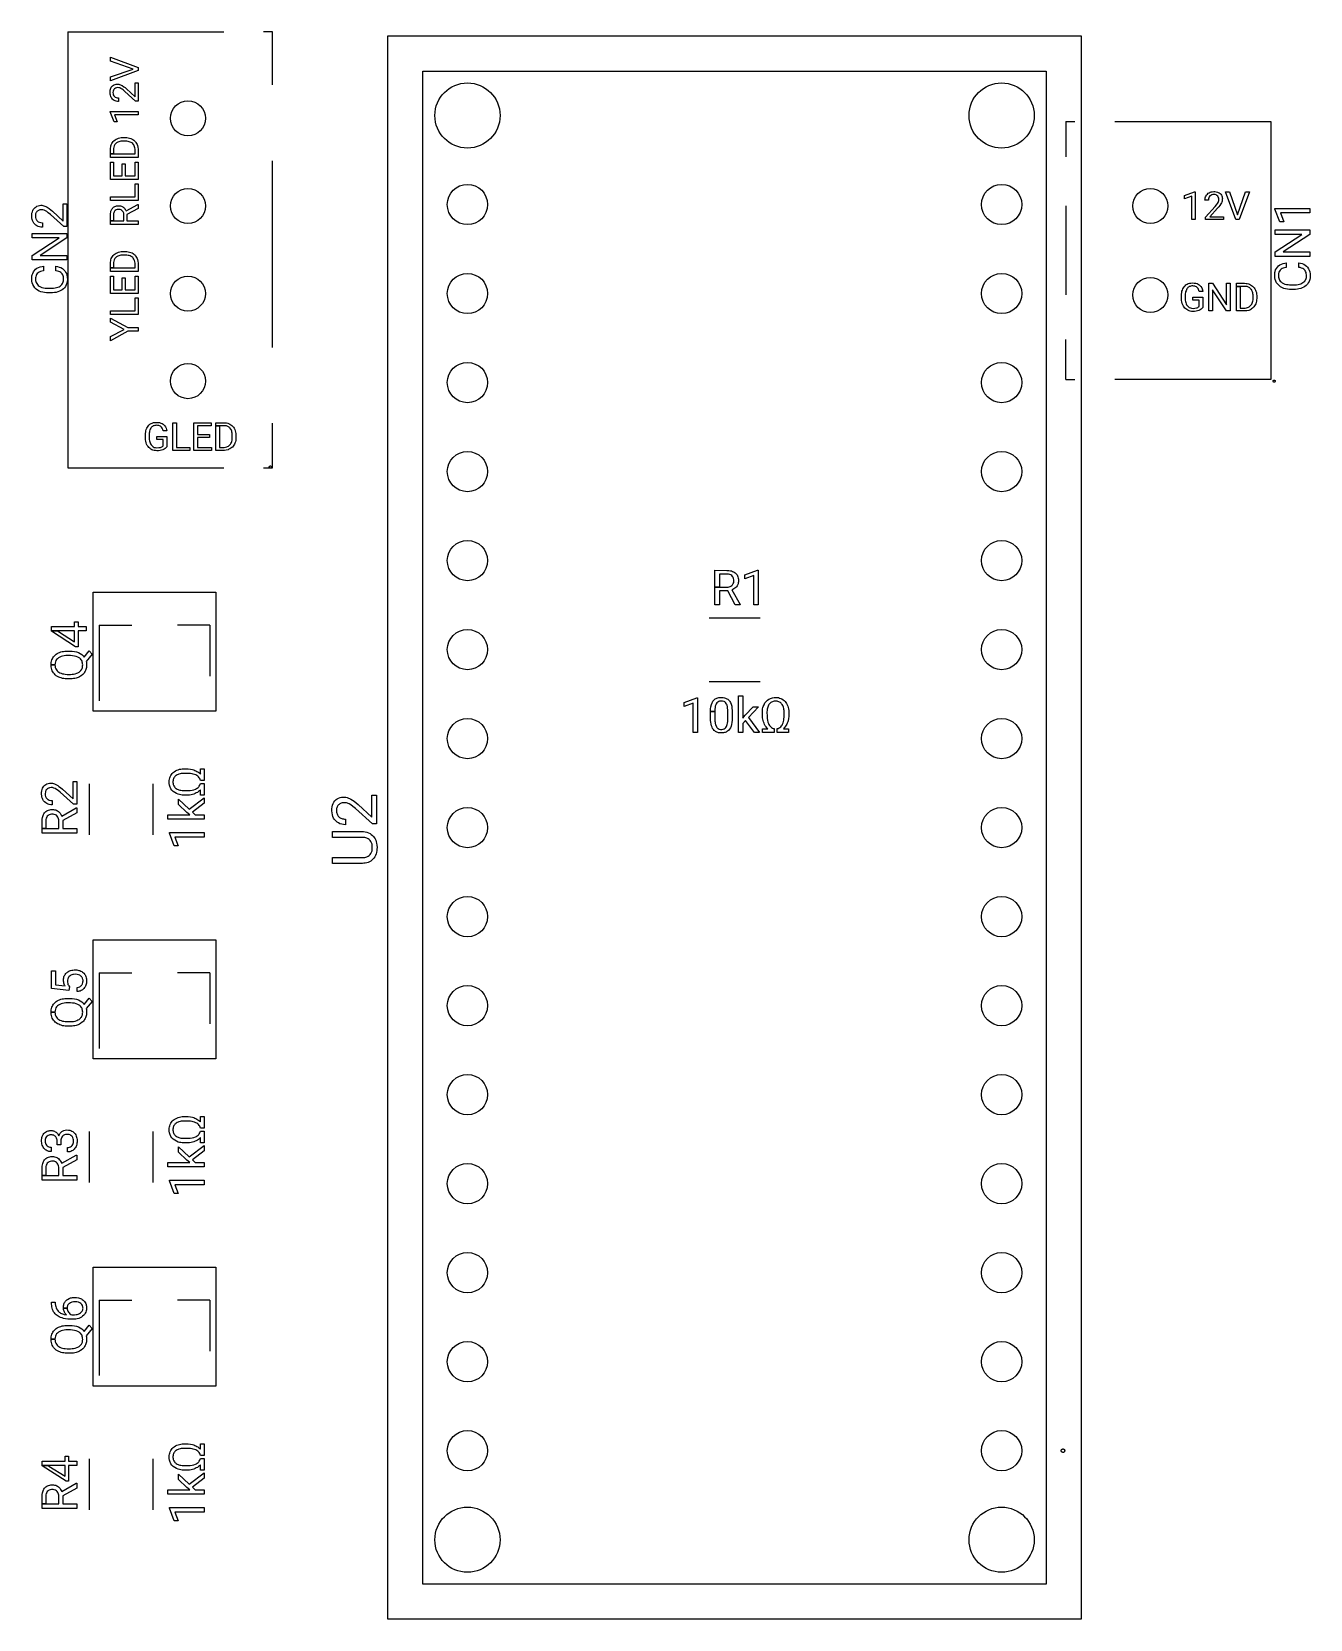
# Model space of a CAD drawing. Header units: inches. Extents: x 5.14 to 6.58, y -5.06 to -3.28.
import ezdxf

# ---------------------------------------------------------------- set-up
doc = ezdxf.new("R2010")
doc.units = ezdxf.units.IN
doc.header["$MEASUREMENT"] = 0
doc.layers.add('F.Silkscreen', color=41, linetype='CONTINUOUS', true_color=0xf2eda1)

msp = doc.modelspace()

# ---------------------------------------------------------------- linework, layer by layer
at = {"layer": 'F.Silkscreen', "linetype": 'CONTINUOUS'}
for p, q in [((5.1814, -3.2756), (5.1814, -3.7654)), ((5.1814, -3.2756), (5.3566, -3.2756)), ((5.4113, -3.2756), (5.4015, -3.2756)), ((5.4113, -3.3354), (5.4113, -3.2756)), ((5.541, -3.2803), (6.3198, -3.2803)), ((5.5411, -5.0591), (5.541, -3.2803)), ((6.3198, -3.2803), (6.3198, -5.0591)), ((5.2294, -3.3086), (5.2294, -3.3041)), ((5.2294, -3.3041), (5.2605, -3.3156)), ((5.255, -3.3175), (5.2294, -3.3086)), ((5.2605, -3.3156), (5.2605, -3.3193)), ((5.2294, -3.3263), (5.255, -3.3175)), ((5.2605, -3.3193), (5.2294, -3.3308)), ((5.2294, -3.3308), (5.2294, -3.3263)), ((5.2337, -3.3351), (5.2348, -3.3347)), ((5.2348, -3.3347), (5.2358, -3.3345)), ((5.2358, -3.3345), (5.2371, -3.3344)), ((5.2371, -3.3344), (5.2379, -3.3344)), ((5.2379, -3.3344), (5.2388, -3.3345)), ((5.2388, -3.3345), (5.2397, -3.3348)), ((5.2397, -3.3348), (5.2407, -3.3351)), ((5.2573, -3.3486), (5.2573, -3.333)), ((5.2573, -3.333), (5.2605, -3.333)), ((5.2605, -3.333), (5.2605, -3.3534)), ((5.5804, -3.3197), (6.2804, -3.3197)), ((5.5804, -3.3197), (6.2804, -3.3197)), ((5.5804, -5.0197), (5.5804, -3.3197)), ((5.5804, -5.0197), (5.5804, -3.3197)), ((6.2804, -3.3197), (6.2804, -5.0197)), ((6.2804, -3.3197), (6.2804, -5.0197)), ((5.229, -3.3427), (5.2292, -3.3414)), ((5.229, -3.3442), (5.229, -3.3427)), ((5.2291, -3.3457), (5.229, -3.3442)), ((5.2293, -3.347), (5.2291, -3.3457)), ((5.2292, -3.3414), (5.2295, -3.3401)), ((5.2297, -3.3482), (5.2293, -3.347)), ((5.2295, -3.3401), (5.2299, -3.339)), ((5.2302, -3.3493), (5.2297, -3.3482)), ((5.2299, -3.339), (5.2304, -3.338)), ((5.2308, -3.3503), (5.2302, -3.3493)), ((5.2304, -3.338), (5.2311, -3.3371)), ((5.2317, -3.3513), (5.2308, -3.3503)), ((5.2311, -3.3371), (5.2319, -3.3363)), ((5.2326, -3.3521), (5.2317, -3.3513)), ((5.2319, -3.3363), (5.2328, -3.3356)), ((5.2323, -3.3425), (5.2322, -3.3437)), ((5.2322, -3.3437), (5.2323, -3.3452)), ((5.2327, -3.3414), (5.2323, -3.3425)), ((5.2323, -3.3452), (5.2326, -3.3464)), ((5.2326, -3.3464), (5.2331, -3.3475)), ((5.2336, -3.3528), (5.2326, -3.3521)), ((5.2332, -3.3404), (5.2327, -3.3414)), ((5.2328, -3.3356), (5.2337, -3.3351)), ((5.2331, -3.3475), (5.2339, -3.3484)), ((5.2341, -3.3396), (5.2332, -3.3404)), ((5.2348, -3.3533), (5.2336, -3.3528)), ((5.2339, -3.3484), (5.2348, -3.3491)), ((5.2351, -3.339), (5.2341, -3.3396)), ((5.2348, -3.3491), (5.2359, -3.3496)), ((5.2362, -3.3386), (5.2351, -3.339)), ((5.2359, -3.3496), (5.2371, -3.3499)), ((5.2374, -3.3384), (5.2362, -3.3386)), ((5.2371, -3.3499), (5.2386, -3.35)), ((5.2388, -3.3385), (5.2374, -3.3384)), ((5.2386, -3.35), (5.2386, -3.354)), ((5.24, -3.3387), (5.2388, -3.3385)), ((5.2412, -3.3392), (5.24, -3.3387)), ((5.2407, -3.3351), (5.2416, -3.3355)), ((5.2424, -3.34), (5.2412, -3.3392)), ((5.2416, -3.3355), (5.2427, -3.3361)), ((5.2438, -3.341), (5.2424, -3.34)), ((5.2427, -3.3361), (5.2446, -3.3373)), ((5.2457, -3.3426), (5.2438, -3.341)), ((5.2446, -3.3373), (5.2461, -3.3384)), ((5.2576, -3.3534), (5.2457, -3.3426)), ((5.2461, -3.3384), (5.2476, -3.3397)), ((5.2476, -3.3397), (5.2573, -3.3486)), ((5.2292, -3.3656), (5.2292, -3.365)), ((5.2292, -3.365), (5.2605, -3.365)), ((5.2335, -3.3769), (5.2292, -3.3656)), ((5.2605, -3.3689), (5.2341, -3.3689)), ((5.2341, -3.3689), (5.2371, -3.3769)), ((5.2359, -3.3537), (5.2348, -3.3533)), ((5.2373, -3.3539), (5.2359, -3.3537)), ((5.2386, -3.354), (5.2373, -3.3539)), ((5.2605, -3.3534), (5.2576, -3.3534)), ((5.2605, -3.365), (5.2605, -3.3689)), ((5.2371, -3.3769), (5.2335, -3.3769)), ((6.3027, -3.3764), (6.3027, -3.4161)), ((6.3027, -3.3764), (6.3125, -3.3764)), ((6.3574, -3.3764), (6.5326, -3.3764)), ((6.5326, -3.3764), (6.5326, -3.6661)), ((5.2294, -3.408), (5.2295, -3.4064)), ((5.2295, -3.4064), (5.2297, -3.405)), ((5.2297, -3.405), (5.23, -3.4037)), ((5.23, -3.4037), (5.2304, -3.4025)), ((5.2304, -3.4025), (5.231, -3.4013)), ((5.231, -3.4013), (5.2317, -3.4001)), ((5.2317, -3.4001), (5.2325, -3.399)), ((5.2325, -3.399), (5.2334, -3.3981)), ((5.2331, -3.4052), (5.2328, -3.4069)), ((5.2336, -3.4037), (5.2331, -3.4052)), ((5.2334, -3.3981), (5.2346, -3.3972)), ((5.2341, -3.4029), (5.2336, -3.4037)), ((5.2345, -3.4022), (5.2341, -3.4029)), ((5.235, -3.4016), (5.2345, -3.4022)), ((5.2346, -3.3972), (5.2357, -3.3964)), ((5.2357, -3.4009), (5.235, -3.4016)), ((5.2357, -3.3964), (5.237, -3.3958)), ((5.2364, -3.4004), (5.2357, -3.4009)), ((5.2371, -3.4), (5.2364, -3.4004)), ((5.237, -3.3958), (5.2383, -3.3952)), ((5.2379, -3.3996), (5.2371, -3.4)), ((5.2389, -3.3992), (5.2379, -3.3996)), ((5.2383, -3.3952), (5.2398, -3.3948)), ((5.2401, -3.3989), (5.2389, -3.3992)), ((5.2398, -3.3948), (5.2414, -3.3945)), ((5.2412, -3.3986), (5.2401, -3.3989)), ((5.2424, -3.3985), (5.2412, -3.3986)), ((5.2414, -3.3945), (5.2431, -3.3944)), ((5.2438, -3.3984), (5.2424, -3.3985)), ((5.2431, -3.3944), (5.2463, -3.3944)), ((5.2463, -3.3984), (5.2438, -3.3984)), ((5.2463, -3.3944), (5.2479, -3.3945)), ((5.2477, -3.3985), (5.2463, -3.3984)), ((5.2492, -3.3988), (5.2477, -3.3985)), ((5.2479, -3.3945), (5.2495, -3.3947)), ((5.2506, -3.3991), (5.2492, -3.3988)), ((5.2495, -3.3947), (5.2509, -3.395)), ((5.2517, -3.3995), (5.2506, -3.3991)), ((5.2509, -3.395), (5.2523, -3.3955)), ((5.2527, -3.4), (5.2517, -3.3995)), ((5.2523, -3.3955), (5.2537, -3.3961)), ((5.2535, -3.4005), (5.2527, -3.4)), ((5.2544, -3.4013), (5.2535, -3.4005)), ((5.2537, -3.3961), (5.2547, -3.3967)), ((5.2551, -3.4021), (5.2544, -3.4013)), ((5.2547, -3.3967), (5.2557, -3.3974)), ((5.2557, -3.4028), (5.2551, -3.4021)), ((5.2557, -3.3974), (5.2566, -3.3982)), ((5.2562, -3.4038), (5.2557, -3.4028)), ((5.2566, -3.4047), (5.2562, -3.4038)), ((5.2566, -3.3982), (5.2574, -3.3991)), ((5.2569, -3.406), (5.2566, -3.4047)), ((5.2571, -3.4074), (5.2569, -3.406)), ((5.2574, -3.3991), (5.2581, -3.4001)), ((5.2581, -3.4001), (5.2588, -3.4011)), ((5.2588, -3.4011), (5.2593, -3.4023)), ((5.2593, -3.4023), (5.2597, -3.4033)), ((5.2597, -3.4033), (5.2602, -3.4053)), ((5.2602, -3.4053), (5.2605, -3.4074)), ((5.2294, -3.4128), (5.2294, -3.408)), ((5.2294, -3.408), (5.2294, -3.408)), ((5.2294, -3.4169), (5.2294, -3.4128)), ((5.2294, -3.4128), (5.2328, -3.4128)), ((5.2328, -3.4128), (5.2294, -3.4128)), ((5.2605, -3.4169), (5.2294, -3.4169)), ((5.2294, -3.4417), (5.2294, -3.4222)), ((5.2294, -3.4222), (5.2328, -3.4222)), ((5.2328, -3.4069), (5.2328, -3.408)), ((5.2328, -3.408), (5.2328, -3.4128)), ((5.2328, -3.4128), (5.2571, -3.4128)), ((5.2328, -3.4222), (5.2328, -3.4376)), ((5.2427, -3.4376), (5.2427, -3.4241)), ((5.2427, -3.4241), (5.2461, -3.4241)), ((5.2461, -3.4241), (5.2461, -3.4376)), ((5.2571, -3.4128), (5.2571, -3.4074)), ((5.2571, -3.4376), (5.2571, -3.422)), ((5.2571, -3.422), (5.2605, -3.422)), ((5.2605, -3.4074), (5.2605, -3.4169)), ((5.2605, -3.422), (5.2605, -3.4417)), ((5.4113, -3.6303), (5.4113, -3.4205)), ((5.2605, -3.4417), (5.2294, -3.4417)), ((5.2328, -3.4376), (5.2427, -3.4376)), ((5.2461, -3.4376), (5.2571, -3.4376)), ((5.2571, -3.4611), (5.2571, -3.4464)), ((5.2571, -3.4464), (5.2605, -3.4464)), ((5.2605, -3.4464), (5.2605, -3.4652)), ((6.4359, -3.4597), (6.4472, -3.4555)), ((6.4359, -3.4633), (6.4359, -3.4597)), ((6.4472, -3.4555), (6.4478, -3.4555)), ((6.4478, -3.4555), (6.4478, -3.4867)), ((6.4595, -3.461), (6.46, -3.4599)), ((6.46, -3.4599), (6.4607, -3.4588)), ((6.4607, -3.4588), (6.4615, -3.4579)), ((6.4615, -3.4579), (6.4625, -3.4571)), ((6.4625, -3.4571), (6.4635, -3.4564)), ((6.4635, -3.4564), (6.4646, -3.4559)), ((6.4653, -3.4594), (6.4644, -3.4601)), ((6.4646, -3.4559), (6.4658, -3.4556)), ((6.4664, -3.4589), (6.4653, -3.4594)), ((6.4658, -3.4556), (6.467, -3.4553)), ((6.4676, -3.4585), (6.4664, -3.4589)), ((6.467, -3.4553), (6.4686, -3.4552)), ((6.4691, -3.4584), (6.4676, -3.4585)), ((6.4686, -3.4552), (6.47, -3.4552)), ((6.4703, -3.4586), (6.4691, -3.4584)), ((6.47, -3.4552), (6.4714, -3.4554)), ((6.4714, -3.4589), (6.4703, -3.4586)), ((6.4714, -3.4554), (6.4727, -3.4557)), ((6.4723, -3.4595), (6.4714, -3.4589)), ((6.4732, -3.4603), (6.4723, -3.4595)), ((6.4727, -3.4557), (6.4738, -3.4561)), ((6.4738, -3.4561), (6.4748, -3.4566)), ((6.4748, -3.4566), (6.4757, -3.4573)), ((6.4757, -3.4573), (6.4765, -3.4581)), ((6.4765, -3.4581), (6.4772, -3.459)), ((6.4772, -3.459), (6.4777, -3.4599)), ((6.4935, -3.4867), (6.482, -3.4556)), ((6.482, -3.4556), (6.4865, -3.4556)), ((6.4865, -3.4556), (6.4953, -3.4813)), ((6.4953, -3.4813), (6.5042, -3.4556)), ((6.5087, -3.4556), (6.4971, -3.4867)), ((6.5042, -3.4556), (6.5087, -3.4556)), ((5.1413, -3.4793), (5.1417, -3.4778)), ((5.1417, -3.4778), (5.1422, -3.4763)), ((5.1422, -3.4763), (5.1428, -3.4751)), ((5.1428, -3.4751), (5.1437, -3.474)), ((5.1437, -3.474), (5.1447, -3.4729)), ((5.1447, -3.4729), (5.1458, -3.4721)), ((5.1458, -3.4721), (5.1469, -3.4715)), ((5.1469, -3.4776), (5.1464, -3.4782)), ((5.1469, -3.4715), (5.1483, -3.471)), ((5.1474, -3.4771), (5.1469, -3.4776)), ((5.148, -3.4767), (5.1474, -3.4771)), ((5.1487, -3.4763), (5.148, -3.4767)), ((5.1483, -3.471), (5.1496, -3.4707)), ((5.1493, -3.476), (5.1487, -3.4763)), ((5.1501, -3.4758), (5.1493, -3.476)), ((5.1496, -3.4707), (5.1512, -3.4706)), ((5.1516, -3.4756), (5.1501, -3.4758)), ((5.1512, -3.4706), (5.1522, -3.4706)), ((5.1533, -3.4757), (5.1516, -3.4756)), ((5.1522, -3.4706), (5.1533, -3.4708)), ((5.1533, -3.4708), (5.1545, -3.4711)), ((5.1548, -3.476), (5.1533, -3.4757)), ((5.1545, -3.4711), (5.1557, -3.4715)), ((5.1563, -3.4766), (5.1548, -3.476)), ((5.1557, -3.4715), (5.1569, -3.472)), ((5.1578, -3.4776), (5.1563, -3.4766)), ((5.1569, -3.472), (5.1582, -3.4727)), ((5.1596, -3.4789), (5.1578, -3.4776)), ((5.1582, -3.4727), (5.1606, -3.4742)), ((5.1606, -3.4742), (5.1625, -3.4756)), ((5.1625, -3.4756), (5.1644, -3.4773)), ((5.1644, -3.4773), (5.1764, -3.4884)), ((5.1764, -3.4884), (5.1764, -3.4688)), ((5.1764, -3.4688), (5.1804, -3.4688)), ((5.1804, -3.4688), (5.1804, -3.4943)), ((5.2294, -3.4652), (5.2294, -3.4611)), ((5.2294, -3.4611), (5.2571, -3.4611)), ((5.2605, -3.4652), (5.2294, -3.4652)), ((5.2297, -3.4783), (5.23, -3.4773)), ((5.23, -3.4773), (5.2303, -3.4764)), ((5.2303, -3.4764), (5.2306, -3.4756)), ((5.2306, -3.4756), (5.2311, -3.4748)), ((5.2311, -3.4748), (5.2316, -3.474)), ((5.2316, -3.474), (5.2322, -3.4733)), ((5.2322, -3.4733), (5.2329, -3.4727)), ((5.2329, -3.4727), (5.2336, -3.4723)), ((5.2336, -3.4723), (5.2344, -3.4719)), ((5.2341, -3.4771), (5.2336, -3.4779)), ((5.2348, -3.4764), (5.2341, -3.4771)), ((5.2344, -3.4719), (5.2353, -3.4715)), ((5.2357, -3.4758), (5.2348, -3.4764)), ((5.2353, -3.4715), (5.2363, -3.4712)), ((5.2368, -3.4754), (5.2357, -3.4758)), ((5.2363, -3.4712), (5.2374, -3.4711)), ((5.238, -3.4752), (5.2368, -3.4754)), ((5.2374, -3.4711), (5.2386, -3.471)), ((5.2393, -3.4752), (5.238, -3.4752)), ((5.2386, -3.471), (5.2396, -3.471)), ((5.2404, -3.4753), (5.2393, -3.4752)), ((5.2396, -3.471), (5.2407, -3.4712)), ((5.2414, -3.4757), (5.2404, -3.4753)), ((5.2407, -3.4712), (5.2417, -3.4715)), ((5.2423, -3.4763), (5.2414, -3.4757)), ((5.2417, -3.4715), (5.2425, -3.4718)), ((5.2431, -3.477), (5.2423, -3.4763)), ((5.2425, -3.4718), (5.2434, -3.4723)), ((5.2436, -3.4778), (5.2431, -3.477)), ((5.2434, -3.4723), (5.2442, -3.4729)), ((5.2442, -3.4729), (5.2449, -3.4735)), ((5.2449, -3.4735), (5.2455, -3.4742)), ((5.2455, -3.4742), (5.2461, -3.4751)), ((5.2461, -3.4751), (5.2466, -3.4759)), ((5.2466, -3.4759), (5.247, -3.4769)), ((5.247, -3.4769), (5.2602, -3.4696)), ((5.2605, -3.474), (5.2479, -3.4808)), ((5.2602, -3.4696), (5.2605, -3.4696)), ((5.2605, -3.4696), (5.2605, -3.474)), ((6.3027, -3.4713), (6.3027, -3.5713)), ((6.4439, -3.4604), (6.4359, -3.4633)), ((6.4439, -3.4867), (6.4439, -3.4604)), ((6.4588, -3.4648), (6.4589, -3.4635)), ((6.4628, -3.4648), (6.4588, -3.4648)), ((6.4589, -3.4635), (6.4591, -3.4621)), ((6.4591, -3.4621), (6.4595, -3.461)), ((6.4594, -3.4839), (6.4702, -3.4719)), ((6.4629, -3.4634), (6.4628, -3.4648)), ((6.4632, -3.4621), (6.4629, -3.4634)), ((6.4637, -3.461), (6.4632, -3.4621)), ((6.4644, -3.4601), (6.4637, -3.461)), ((6.473, -3.4739), (6.4642, -3.4835)), ((6.4702, -3.4719), (6.4718, -3.47)), ((6.4718, -3.47), (6.4728, -3.4686)), ((6.4728, -3.4686), (6.4735, -3.4674)), ((6.4744, -3.4723), (6.473, -3.4739)), ((6.4738, -3.4613), (6.4732, -3.4603)), ((6.4735, -3.4674), (6.474, -3.4662)), ((6.4742, -3.4624), (6.4738, -3.4613)), ((6.474, -3.4662), (6.4743, -3.465)), ((6.4744, -3.4637), (6.4742, -3.4624)), ((6.4743, -3.465), (6.4744, -3.4637)), ((6.4755, -3.4708), (6.4744, -3.4723)), ((6.4767, -3.4689), (6.4755, -3.4708)), ((6.4772, -3.4679), (6.4767, -3.4689)), ((6.4777, -3.4669), (6.4772, -3.4679)), ((6.4777, -3.4599), (6.478, -3.461)), ((6.478, -3.4659), (6.4777, -3.4669)), ((6.478, -3.461), (6.4783, -3.4621)), ((6.4782, -3.465), (6.478, -3.4659)), ((6.4783, -3.4641), (6.4782, -3.465)), ((6.4783, -3.4621), (6.4784, -3.4633)), ((6.4784, -3.4633), (6.4783, -3.4641)), ((6.5374, -3.475), (6.5374, -3.4743)), ((6.5374, -3.4743), (6.5765, -3.4743)), ((6.5428, -3.4892), (6.5374, -3.475)), ((6.5765, -3.4743), (6.5765, -3.4792)), ((5.141, -3.4829), (5.1411, -3.481)), ((5.1412, -3.4848), (5.141, -3.4829)), ((5.1411, -3.481), (5.1413, -3.4793)), ((5.1415, -3.4864), (5.1412, -3.4848)), ((5.142, -3.4878), (5.1415, -3.4864)), ((5.1426, -3.4892), (5.142, -3.4878)), ((5.1434, -3.4905), (5.1426, -3.4892)), ((5.1444, -3.4917), (5.1434, -3.4905)), ((5.1457, -3.4928), (5.1444, -3.4917)), ((5.1452, -3.4807), (5.1451, -3.4822)), ((5.1451, -3.4822), (5.1452, -3.4841)), ((5.1454, -3.4801), (5.1452, -3.4807)), ((5.1452, -3.4841), (5.1456, -3.4856)), ((5.1457, -3.4794), (5.1454, -3.4801)), ((5.1456, -3.4856), (5.1459, -3.4863)), ((5.146, -3.4787), (5.1457, -3.4794)), ((5.1469, -3.4936), (5.1457, -3.4928)), ((5.1459, -3.4863), (5.1463, -3.487)), ((5.1464, -3.4782), (5.146, -3.4787)), ((5.1463, -3.487), (5.1467, -3.4876)), ((5.1467, -3.4876), (5.1472, -3.4881)), ((5.1483, -3.4942), (5.1469, -3.4936)), ((5.1472, -3.4881), (5.1477, -3.4886)), ((5.1477, -3.4886), (5.1483, -3.489)), ((5.1483, -3.489), (5.1497, -3.4896)), ((5.1497, -3.4947), (5.1483, -3.4942)), ((5.1497, -3.4896), (5.1513, -3.49)), ((5.1514, -3.495), (5.1497, -3.4947)), ((5.1513, -3.49), (5.153, -3.4901)), ((5.153, -3.4951), (5.1514, -3.495)), ((5.153, -3.4901), (5.153, -3.4951)), ((5.1619, -3.4808), (5.1596, -3.4789)), ((5.1769, -3.4943), (5.1619, -3.4808)), ((5.1804, -3.4943), (5.1769, -3.4943)), ((5.2294, -3.4814), (5.2295, -3.4799)), ((5.2294, -3.4881), (5.2294, -3.4814)), ((5.2294, -3.4922), (5.2294, -3.4881)), ((5.2294, -3.4881), (5.2328, -3.4881)), ((5.2328, -3.4881), (5.2294, -3.4881)), ((5.2605, -3.4922), (5.2294, -3.4922)), ((5.2295, -3.4799), (5.2297, -3.4783)), ((5.2329, -3.4799), (5.2328, -3.4816)), ((5.2328, -3.4816), (5.2328, -3.4881)), ((5.2328, -3.4881), (5.2445, -3.4881)), ((5.2332, -3.4789), (5.2329, -3.4799)), ((5.2336, -3.4779), (5.2332, -3.4789)), ((5.244, -3.4785), (5.2436, -3.4778)), ((5.2443, -3.4794), (5.244, -3.4785)), ((5.2445, -3.4804), (5.2443, -3.4794)), ((5.2445, -3.4817), (5.2445, -3.4804)), ((5.2445, -3.4881), (5.2445, -3.4817)), ((5.2479, -3.4808), (5.2479, -3.4881)), ((5.2479, -3.4881), (5.2605, -3.4881)), ((5.2605, -3.4881), (5.2605, -3.4922)), ((6.4478, -3.4867), (6.4439, -3.4867)), ((6.4594, -3.4867), (6.4594, -3.4839)), ((6.4798, -3.4867), (6.4594, -3.4867)), ((6.4642, -3.4835), (6.4798, -3.4835)), ((6.4798, -3.4835), (6.4798, -3.4867)), ((6.4971, -3.4867), (6.4935, -3.4867)), ((6.5472, -3.4892), (6.5428, -3.4892)), ((6.5765, -3.4792), (6.5436, -3.4792)), ((6.5436, -3.4792), (6.5472, -3.4892)), ((5.1416, -3.5072), (5.1416, -3.5021)), ((5.1416, -3.5021), (5.1804, -3.5021)), ((5.1416, -3.5269), (5.1717, -3.5072)), ((5.1717, -3.5072), (5.1416, -3.5072)), ((5.1804, -3.5073), (5.1505, -3.5269)), ((5.1804, -3.5021), (5.1804, -3.5073)), ((6.5376, -3.5034), (6.5376, -3.4983)), ((6.5376, -3.4983), (6.5765, -3.4983)), ((6.5376, -3.523), (6.5677, -3.5034)), ((6.5677, -3.5034), (6.5376, -3.5034)), ((6.5765, -3.5034), (6.5465, -3.523)), ((6.5765, -3.4983), (6.5765, -3.5034)), ((5.1416, -3.532), (5.1416, -3.5269)), ((5.1505, -3.5269), (5.1804, -3.5269)), ((5.1804, -3.5269), (5.1804, -3.532)), ((5.23, -3.5317), (5.2304, -3.5305)), ((5.2304, -3.5305), (5.231, -3.5293)), ((5.231, -3.5293), (5.2317, -3.5281)), ((5.2317, -3.5281), (5.2325, -3.527)), ((5.2325, -3.527), (5.2335, -3.526)), ((5.2335, -3.526), (5.2346, -3.5252)), ((5.2341, -3.5309), (5.2336, -3.5317)), ((5.2345, -3.5302), (5.2341, -3.5309)), ((5.2351, -3.5295), (5.2345, -3.5302)), ((5.2346, -3.5252), (5.2357, -3.5245)), ((5.2357, -3.5289), (5.2351, -3.5295)), ((5.2357, -3.5245), (5.237, -3.5238)), ((5.2364, -3.5284), (5.2357, -3.5289)), ((5.2371, -3.528), (5.2364, -3.5284)), ((5.237, -3.5238), (5.2383, -3.5233)), ((5.2379, -3.5276), (5.2371, -3.528)), ((5.2389, -3.5272), (5.2379, -3.5276)), ((5.2383, -3.5233), (5.2398, -3.5228)), ((5.2399, -3.5269), (5.2389, -3.5272)), ((5.2398, -3.5228), (5.2414, -3.5226)), ((5.2412, -3.5266), (5.2399, -3.5269)), ((5.2424, -3.5265), (5.2412, -3.5266)), ((5.2414, -3.5226), (5.2431, -3.5224)), ((5.2438, -3.5265), (5.2424, -3.5265)), ((5.2431, -3.5224), (5.2463, -3.5224)), ((5.2463, -3.5265), (5.2438, -3.5265)), ((5.2463, -3.5224), (5.2479, -3.5225)), ((5.2477, -3.5265), (5.2463, -3.5265)), ((5.2492, -3.5268), (5.2477, -3.5265)), ((5.2479, -3.5225), (5.2495, -3.5227)), ((5.2506, -3.5271), (5.2492, -3.5268)), ((5.2495, -3.5227), (5.2509, -3.5231)), ((5.2516, -3.5275), (5.2506, -3.5271)), ((5.2509, -3.5231), (5.2523, -3.5235)), ((5.2527, -3.528), (5.2516, -3.5275)), ((5.2523, -3.5235), (5.2537, -3.5241)), ((5.2535, -3.5286), (5.2527, -3.528)), ((5.2544, -3.5293), (5.2535, -3.5286)), ((5.2537, -3.5241), (5.2548, -3.5248)), ((5.2551, -3.5301), (5.2544, -3.5293)), ((5.2548, -3.5248), (5.2558, -3.5255)), ((5.2557, -3.5309), (5.2551, -3.5301)), ((5.2562, -3.5317), (5.2557, -3.5309)), ((5.2558, -3.5255), (5.2567, -3.5263)), ((5.2567, -3.5263), (5.2574, -3.5271)), ((5.2574, -3.5271), (5.2581, -3.5281)), ((5.2581, -3.5281), (5.2588, -3.5291)), ((5.2588, -3.5291), (5.2593, -3.5302)), ((5.2593, -3.5302), (5.2597, -3.5313)), ((6.5376, -3.5281), (6.5376, -3.523)), ((6.5765, -3.5281), (6.5376, -3.5281)), ((6.5465, -3.523), (6.5765, -3.523)), ((6.5765, -3.523), (6.5765, -3.5281)), ((5.1413, -3.5498), (5.1416, -3.5488)), ((5.1804, -3.532), (5.1416, -3.532)), ((5.1416, -3.5488), (5.1422, -3.547)), ((5.1422, -3.547), (5.143, -3.5454)), ((5.143, -3.5454), (5.1441, -3.5438)), ((5.1441, -3.5438), (5.1454, -3.5425)), ((5.1454, -3.5425), (5.1469, -3.5413)), ((5.1464, -3.5483), (5.1458, -3.5495)), ((5.1471, -3.5473), (5.1464, -3.5483)), ((5.1469, -3.5413), (5.1486, -3.5404)), ((5.1481, -3.5463), (5.1471, -3.5473)), ((5.1494, -3.5456), (5.1481, -3.5463)), ((5.1486, -3.5404), (5.1505, -3.5397)), ((5.1507, -3.545), (5.1494, -3.5456)), ((5.1505, -3.5397), (5.1526, -3.5392)), ((5.1523, -3.5445), (5.1507, -3.545)), ((5.1541, -3.5442), (5.1523, -3.5445)), ((5.1526, -3.5392), (5.1541, -3.539)), ((5.1541, -3.539), (5.1541, -3.5442)), ((5.1681, -3.5442), (5.1681, -3.539)), ((5.1681, -3.539), (5.1701, -3.5393)), ((5.1698, -3.5445), (5.1681, -3.5442)), ((5.1713, -3.5449), (5.1698, -3.5445)), ((5.1701, -3.5393), (5.172, -3.5399)), ((5.1725, -3.5454), (5.1713, -3.5449)), ((5.172, -3.5399), (5.1737, -3.5406)), ((5.1736, -3.5461), (5.1725, -3.5454)), ((5.1745, -3.5468), (5.1736, -3.5461)), ((5.1737, -3.5406), (5.1754, -3.5416)), ((5.1752, -3.5476), (5.1745, -3.5468)), ((5.1758, -3.5486), (5.1752, -3.5476)), ((5.1754, -3.5416), (5.1767, -3.5426)), ((5.1762, -3.5498), (5.1758, -3.5486)), ((5.1767, -3.5426), (5.178, -3.5441)), ((5.178, -3.5441), (5.1791, -3.5456)), ((5.1791, -3.5456), (5.1799, -3.5472)), ((5.1799, -3.5472), (5.1805, -3.5492)), ((5.2294, -3.536), (5.2295, -3.5344)), ((5.2294, -3.5408), (5.2294, -3.536)), ((5.2294, -3.536), (5.2294, -3.536)), ((5.2294, -3.5449), (5.2294, -3.5408)), ((5.2294, -3.5408), (5.2328, -3.5408)), ((5.2328, -3.5408), (5.2294, -3.5408)), ((5.2605, -3.5449), (5.2294, -3.5449)), ((5.2295, -3.5344), (5.2297, -3.533)), ((5.2297, -3.533), (5.23, -3.5317)), ((5.2331, -3.5332), (5.2328, -3.5349)), ((5.2328, -3.5349), (5.2328, -3.536)), ((5.2328, -3.536), (5.2328, -3.5408)), ((5.2328, -3.5408), (5.2571, -3.5408)), ((5.2336, -3.5317), (5.2331, -3.5332)), ((5.2566, -3.5327), (5.2562, -3.5317)), ((5.2569, -3.5341), (5.2566, -3.5327)), ((5.2571, -3.5355), (5.2569, -3.5341)), ((5.2571, -3.5408), (5.2571, -3.5355)), ((5.2597, -3.5313), (5.2602, -3.5333)), ((5.2602, -3.5333), (5.2605, -3.5354)), ((5.2605, -3.5354), (5.2605, -3.5449)), ((6.5371, -3.5496), (6.5372, -3.5472)), ((6.5372, -3.5472), (6.5374, -3.546)), ((6.5374, -3.546), (6.5376, -3.545)), ((6.5376, -3.545), (6.5382, -3.5431)), ((6.5382, -3.5431), (6.539, -3.5416)), ((6.539, -3.5416), (6.5401, -3.54)), ((6.5401, -3.54), (6.5415, -3.5386)), ((6.5415, -3.547), (6.5413, -3.5484)), ((6.5413, -3.5484), (6.5413, -3.5499)), ((6.5415, -3.5386), (6.543, -3.5375)), ((6.5419, -3.5457), (6.5415, -3.547)), ((6.5425, -3.5444), (6.5419, -3.5457)), ((6.5432, -3.5434), (6.5425, -3.5444)), ((6.543, -3.5375), (6.5447, -3.5366)), ((6.5442, -3.5425), (6.5432, -3.5434)), ((6.5454, -3.5417), (6.5442, -3.5425)), ((6.5447, -3.5366), (6.5466, -3.5359)), ((6.5468, -3.5411), (6.5454, -3.5417)), ((6.5466, -3.5359), (6.5486, -3.5354)), ((6.5483, -3.5407), (6.5468, -3.5411)), ((6.5501, -3.5403), (6.5483, -3.5407)), ((6.5486, -3.5354), (6.5501, -3.5352)), ((6.5501, -3.5352), (6.5501, -3.5403)), ((6.5642, -3.5403), (6.5642, -3.5352)), ((6.5642, -3.5352), (6.5662, -3.5355)), ((6.5659, -3.5406), (6.5642, -3.5403)), ((6.5674, -3.5411), (6.5659, -3.5406)), ((6.5662, -3.5355), (6.5681, -3.536)), ((6.5686, -3.5416), (6.5674, -3.5411)), ((6.5681, -3.536), (6.5698, -3.5367)), ((6.5697, -3.5422), (6.5686, -3.5416)), ((6.5705, -3.5429), (6.5697, -3.5422)), ((6.5698, -3.5367), (6.5714, -3.5377)), ((6.5713, -3.5438), (6.5705, -3.5429)), ((6.5718, -3.5448), (6.5713, -3.5438)), ((6.5714, -3.5377), (6.5728, -3.5388)), ((6.5723, -3.5459), (6.5718, -3.5448)), ((6.5726, -3.5472), (6.5723, -3.5459)), ((6.5728, -3.5486), (6.5726, -3.5472)), ((6.5728, -3.5388), (6.5741, -3.5402)), ((6.5728, -3.5502), (6.5728, -3.5486)), ((6.5741, -3.5402), (6.5751, -3.5418)), ((6.5751, -3.5418), (6.5759, -3.5434)), ((6.5759, -3.5434), (6.5765, -3.5453)), ((6.5765, -3.5453), (6.5769, -3.5476)), ((6.5769, -3.5476), (6.577, -3.5501)), ((5.141, -3.5534), (5.1412, -3.5511)), ((5.1412, -3.5557), (5.141, -3.5534)), ((5.1412, -3.5511), (5.1413, -3.5498)), ((5.1416, -3.5578), (5.1412, -3.5557)), ((5.1423, -3.5597), (5.1416, -3.5578)), ((5.1432, -3.5615), (5.1423, -3.5597)), ((5.1445, -3.5632), (5.1432, -3.5615)), ((5.1459, -3.5647), (5.1445, -3.5632)), ((5.1455, -3.5508), (5.1453, -3.5522)), ((5.1453, -3.5522), (5.1453, -3.5537)), ((5.1453, -3.5537), (5.1454, -3.5551)), ((5.1454, -3.5551), (5.1456, -3.5563)), ((5.1458, -3.5495), (5.1455, -3.5508)), ((5.1456, -3.5563), (5.146, -3.5574)), ((5.1475, -3.5659), (5.1459, -3.5647)), ((5.146, -3.5574), (5.1466, -3.5585)), ((5.1466, -3.5585), (5.1474, -3.5596)), ((5.1474, -3.5596), (5.1482, -3.5605)), ((5.1493, -3.5669), (5.1475, -3.5659)), ((5.1482, -3.5605), (5.1495, -3.5614)), ((5.1513, -3.5677), (5.1493, -3.5669)), ((5.1495, -3.5614), (5.1509, -3.5622)), ((5.1509, -3.5622), (5.1525, -3.5628)), ((5.1525, -3.5628), (5.1543, -3.5633)), ((5.1543, -3.5633), (5.1561, -3.5636)), ((5.1561, -3.5636), (5.1578, -3.5637)), ((5.1578, -3.5637), (5.1639, -3.5637)), ((5.1639, -3.5637), (5.1656, -3.5636)), ((5.1656, -3.5636), (5.1673, -3.5634)), ((5.1673, -3.5634), (5.169, -3.563)), ((5.169, -3.563), (5.1703, -3.5626)), ((5.1703, -3.5626), (5.1717, -3.562)), ((5.1717, -3.562), (5.1728, -3.5613)), ((5.1737, -3.5664), (5.1721, -3.5672)), ((5.1728, -3.5613), (5.1739, -3.5604)), ((5.1751, -3.5655), (5.1737, -3.5664)), ((5.1739, -3.5604), (5.1748, -3.5596)), ((5.1748, -3.5596), (5.1755, -3.5586)), ((5.1765, -3.5644), (5.1751, -3.5655)), ((5.1755, -3.5586), (5.176, -3.5576)), ((5.176, -3.5576), (5.1764, -3.5565)), ((5.1766, -3.551), (5.1762, -3.5498)), ((5.1764, -3.5565), (5.1767, -3.5553)), ((5.1777, -3.5631), (5.1765, -3.5644)), ((5.1767, -3.5524), (5.1766, -3.551)), ((5.1768, -3.554), (5.1767, -3.5524)), ((5.1767, -3.5553), (5.1768, -3.554)), ((5.1789, -3.5616), (5.1777, -3.5631)), ((5.1798, -3.5599), (5.1789, -3.5616)), ((5.1802, -3.5589), (5.1798, -3.5599)), ((5.1805, -3.558), (5.1802, -3.5589)), ((5.1805, -3.5492), (5.1809, -3.5514)), ((5.1808, -3.556), (5.1805, -3.558)), ((5.181, -3.5539), (5.1808, -3.556)), ((5.1809, -3.5514), (5.181, -3.5539)), ((5.2294, -3.5697), (5.2294, -3.5502)), ((5.2294, -3.5502), (5.2328, -3.5502)), ((5.2328, -3.5502), (5.2328, -3.5656)), ((5.2328, -3.5656), (5.2427, -3.5656)), ((5.2427, -3.5656), (5.2427, -3.5522)), ((5.2427, -3.5522), (5.2461, -3.5522)), ((5.2461, -3.5522), (5.2461, -3.5656)), ((5.2461, -3.5656), (5.2571, -3.5656)), ((5.2571, -3.5656), (5.2571, -3.55)), ((5.2571, -3.55), (5.2605, -3.55)), ((5.2605, -3.55), (5.2605, -3.5697)), ((6.433, -3.5672), (6.4334, -3.5658)), ((6.4334, -3.5658), (6.434, -3.5644)), ((6.434, -3.5644), (6.4346, -3.5632)), ((6.4346, -3.5632), (6.4354, -3.562)), ((6.4354, -3.562), (6.4364, -3.561)), ((6.4364, -3.561), (6.4374, -3.5601)), ((6.4375, -3.5665), (6.4371, -3.5676)), ((6.4374, -3.5601), (6.4387, -3.5592)), ((6.4379, -3.5655), (6.4375, -3.5665)), ((6.4384, -3.5645), (6.4379, -3.5655)), ((6.439, -3.5637), (6.4384, -3.5645)), ((6.4387, -3.5592), (6.4401, -3.5586)), ((6.4397, -3.563), (6.439, -3.5637)), ((6.4404, -3.5624), (6.4397, -3.563)), ((6.4401, -3.5586), (6.4415, -3.5582)), ((6.4412, -3.5619), (6.4404, -3.5624)), ((6.442, -3.5616), (6.4412, -3.5619)), ((6.4415, -3.5582), (6.4431, -3.5579)), ((6.443, -3.5614), (6.442, -3.5616)), ((6.4441, -3.5612), (6.443, -3.5614)), ((6.4431, -3.5579), (6.4449, -3.5578)), ((6.4453, -3.5612), (6.4441, -3.5612)), ((6.4449, -3.5578), (6.4468, -3.5579)), ((6.4464, -3.5613), (6.4453, -3.5612)), ((6.4474, -3.5615), (6.4464, -3.5613)), ((6.4468, -3.5579), (6.4484, -3.5582)), ((6.4483, -3.5618), (6.4474, -3.5615)), ((6.4493, -3.5623), (6.4483, -3.5618)), ((6.4484, -3.5582), (6.4499, -3.5586)), ((6.45, -3.5628), (6.4493, -3.5623)), ((6.4499, -3.5586), (6.4512, -3.5592)), ((6.4506, -3.5635), (6.45, -3.5628)), ((6.4512, -3.5642), (6.4506, -3.5635)), ((6.4512, -3.5592), (6.4524, -3.56)), ((6.4516, -3.5651), (6.4512, -3.5642)), ((6.452, -3.5661), (6.4516, -3.5651)), ((6.4523, -3.5673), (6.452, -3.5661)), ((6.4524, -3.56), (6.4535, -3.5609)), ((6.4535, -3.5609), (6.4543, -3.5619)), ((6.4543, -3.5619), (6.4551, -3.5631)), ((6.4551, -3.5631), (6.4556, -3.5643)), ((6.4556, -3.5643), (6.4561, -3.5657)), ((6.4561, -3.5657), (6.4564, -3.5673)), ((6.4633, -3.5893), (6.4633, -3.5582)), ((6.4633, -3.5582), (6.4674, -3.5582)), ((6.4674, -3.5582), (6.4831, -3.5823)), ((6.483, -3.5893), (6.4674, -3.5654)), ((6.4674, -3.5654), (6.4674, -3.5893)), ((6.4831, -3.5823), (6.4831, -3.5582)), ((6.4831, -3.5582), (6.4871, -3.5582)), ((6.4871, -3.5582), (6.4871, -3.5893)), ((6.4944, -3.5616), (6.4944, -3.5582)), ((6.4944, -3.5582), (6.5033, -3.5582)), ((6.4944, -3.586), (6.4944, -3.5616)), ((6.4944, -3.5616), (6.4985, -3.5616)), ((6.4985, -3.5616), (6.4944, -3.5616)), ((6.4985, -3.5616), (6.4985, -3.586)), ((6.5033, -3.5616), (6.4985, -3.5616)), ((6.5033, -3.5582), (6.5049, -3.5583)), ((6.5044, -3.5617), (6.5033, -3.5616)), ((6.5061, -3.5619), (6.5044, -3.5617)), ((6.5049, -3.5583), (6.5063, -3.5585)), ((6.5076, -3.5625), (6.5061, -3.5619)), ((6.5063, -3.5585), (6.5076, -3.5588)), ((6.5076, -3.5588), (6.5089, -3.5593)), ((6.5084, -3.5629), (6.5076, -3.5625)), ((6.5091, -3.5634), (6.5084, -3.5629)), ((6.5089, -3.5593), (6.51, -3.5598)), ((6.5097, -3.5639), (6.5091, -3.5634)), ((6.5104, -3.5646), (6.5097, -3.5639)), ((6.51, -3.5598), (6.5112, -3.5606)), ((6.511, -3.5653), (6.5104, -3.5646)), ((6.5114, -3.5661), (6.511, -3.5653)), ((6.5112, -3.5606), (6.5123, -3.5614)), ((6.5121, -3.5677), (6.5114, -3.5661)), ((6.5123, -3.5614), (6.5133, -3.5624)), ((6.5133, -3.5624), (6.5141, -3.5634)), ((6.5141, -3.5634), (6.5149, -3.5645)), ((6.5149, -3.5645), (6.5155, -3.5659)), ((6.5155, -3.5659), (6.5161, -3.5672)), ((6.5372, -3.5519), (6.5371, -3.5496)), ((6.5377, -3.554), (6.5372, -3.5519)), ((6.5383, -3.5558), (6.5377, -3.554)), ((6.5393, -3.5577), (6.5383, -3.5558)), ((6.5405, -3.5593), (6.5393, -3.5577)), ((6.542, -3.5608), (6.5405, -3.5593)), ((6.5413, -3.5499), (6.5414, -3.5512)), ((6.5414, -3.5512), (6.5417, -3.5524)), ((6.5417, -3.5524), (6.5421, -3.5536)), ((6.5435, -3.562), (6.542, -3.5608)), ((6.5421, -3.5536), (6.5426, -3.5547)), ((6.5426, -3.5547), (6.5434, -3.5557)), ((6.5434, -3.5557), (6.5443, -3.5566)), ((6.5453, -3.563), (6.5435, -3.562)), ((6.5443, -3.5566), (6.5455, -3.5576)), ((6.5473, -3.5639), (6.5453, -3.563)), ((6.5455, -3.5576), (6.5469, -3.5584)), ((6.5469, -3.5584), (6.5486, -3.559)), ((6.5494, -3.5645), (6.5473, -3.5639)), ((6.5486, -3.559), (6.5503, -3.5595)), ((6.5516, -3.5649), (6.5494, -3.5645)), ((6.5503, -3.5595), (6.5521, -3.5597)), ((6.5536, -3.565), (6.5516, -3.5649)), ((6.5521, -3.5597), (6.5538, -3.5599)), ((6.5604, -3.565), (6.5536, -3.565)), ((6.5538, -3.5599), (6.56, -3.5599)), ((6.56, -3.5599), (6.5617, -3.5598)), ((6.5626, -3.5649), (6.5604, -3.565)), ((6.5617, -3.5598), (6.5634, -3.5595)), ((6.5644, -3.5645), (6.5626, -3.5649)), ((6.5634, -3.5595), (6.565, -3.5592)), ((6.5663, -3.564), (6.5644, -3.5645)), ((6.565, -3.5592), (6.5664, -3.5587)), ((6.5681, -3.5634), (6.5663, -3.564)), ((6.5664, -3.5587), (6.5677, -3.5581)), ((6.5677, -3.5581), (6.5689, -3.5574)), ((6.5698, -3.5626), (6.5681, -3.5634)), ((6.5689, -3.5574), (6.57, -3.5566)), ((6.5711, -3.5617), (6.5698, -3.5626)), ((6.57, -3.5566), (6.5708, -3.5557)), ((6.5708, -3.5557), (6.5715, -3.5548)), ((6.5725, -3.5605), (6.5711, -3.5617)), ((6.5715, -3.5548), (6.5721, -3.5538)), ((6.5721, -3.5538), (6.5725, -3.5527)), ((6.5725, -3.5527), (6.5727, -3.5515)), ((6.5738, -3.5593), (6.5725, -3.5605)), ((6.5727, -3.5515), (6.5728, -3.5502)), ((6.5749, -3.5578), (6.5738, -3.5593)), ((6.5758, -3.5561), (6.5749, -3.5578)), ((6.5762, -3.555), (6.5758, -3.5561)), ((6.5765, -3.5541), (6.5762, -3.555)), ((6.5769, -3.5522), (6.5765, -3.5541)), ((6.577, -3.5501), (6.5769, -3.5522)), ((5.1534, -3.5683), (5.1513, -3.5677)), ((5.1555, -3.5687), (5.1534, -3.5683)), ((5.1576, -3.5689), (5.1555, -3.5687)), ((5.1643, -3.5689), (5.1576, -3.5689)), ((5.1665, -3.5687), (5.1643, -3.5689)), ((5.1683, -3.5684), (5.1665, -3.5687)), ((5.1703, -3.5679), (5.1683, -3.5684)), ((5.1721, -3.5672), (5.1703, -3.5679)), ((5.2605, -3.5697), (5.2294, -3.5697)), ((5.2571, -3.5892), (5.2571, -3.5744)), ((5.2571, -3.5744), (5.2605, -3.5744)), ((5.2605, -3.5744), (5.2605, -3.5933)), ((6.4325, -3.5705), (6.4327, -3.5687)), ((6.4325, -3.5721), (6.4325, -3.5705)), ((6.4325, -3.5758), (6.4325, -3.5721)), ((6.4326, -3.5775), (6.4325, -3.5758)), ((6.4328, -3.579), (6.4326, -3.5775)), ((6.4327, -3.5687), (6.433, -3.5672)), ((6.4332, -3.5807), (6.4328, -3.579)), ((6.4338, -3.5823), (6.4332, -3.5807)), ((6.4345, -3.5837), (6.4338, -3.5823)), ((6.4354, -3.585), (6.4345, -3.5837)), ((6.4367, -3.57), (6.4366, -3.5714)), ((6.4366, -3.5714), (6.4366, -3.576)), ((6.4366, -3.576), (6.4367, -3.5772)), ((6.4369, -3.5687), (6.4367, -3.57)), ((6.4367, -3.5772), (6.4369, -3.5785)), ((6.4371, -3.5676), (6.4369, -3.5687)), ((6.4369, -3.5785), (6.4372, -3.5798)), ((6.4372, -3.5798), (6.4377, -3.5811)), ((6.4377, -3.5811), (6.4382, -3.5822)), ((6.4382, -3.5822), (6.4389, -3.5832)), ((6.4389, -3.5832), (6.4399, -3.5844)), ((6.4399, -3.5844), (6.4411, -3.5853)), ((6.4451, -3.5772), (6.4451, -3.5738)), ((6.4451, -3.5738), (6.4564, -3.5738)), ((6.4523, -3.5772), (6.4451, -3.5772)), ((6.4516, -3.5848), (6.4523, -3.5842)), ((6.4564, -3.5673), (6.4523, -3.5673)), ((6.4523, -3.5842), (6.4523, -3.5772)), ((6.4564, -3.5738), (6.4564, -3.5852)), ((6.5076, -3.585), (6.5085, -3.5845)), ((6.5085, -3.5845), (6.5092, -3.584)), ((6.5092, -3.584), (6.5101, -3.5832)), ((6.5101, -3.5832), (6.5108, -3.5824)), ((6.5108, -3.5824), (6.5113, -3.5815)), ((6.5113, -3.5815), (6.5118, -3.5805)), ((6.5118, -3.5805), (6.5122, -3.5794)), ((6.5124, -3.5688), (6.5121, -3.5677)), ((6.5122, -3.5794), (6.5126, -3.5781)), ((6.5127, -3.57), (6.5124, -3.5688)), ((6.5126, -3.5781), (6.5128, -3.5766)), ((6.5128, -3.5712), (6.5127, -3.57)), ((6.5129, -3.5727), (6.5128, -3.5712)), ((6.5128, -3.5766), (6.5129, -3.5751)), ((6.5129, -3.5751), (6.5129, -3.5727)), ((6.5138, -3.5846), (6.513, -3.5855)), ((6.5145, -3.5836), (6.5138, -3.5846)), ((6.5152, -3.5825), (6.5145, -3.5836)), ((6.5158, -3.5812), (6.5152, -3.5825)), ((6.5163, -3.5798), (6.5158, -3.5812)), ((6.5161, -3.5672), (6.5165, -3.5687)), ((6.5166, -3.5784), (6.5163, -3.5798)), ((6.5165, -3.5687), (6.5168, -3.5703)), ((6.5168, -3.5767), (6.5166, -3.5784)), ((6.5168, -3.5703), (6.5169, -3.5719)), ((6.5169, -3.5751), (6.5168, -3.5767)), ((6.5169, -3.5719), (6.5169, -3.5751)), ((5.2294, -3.5933), (5.2294, -3.5892)), ((5.2294, -3.5892), (5.2571, -3.5892)), ((5.2605, -3.5933), (5.2294, -3.5933)), ((5.2294, -3.6019), (5.2294, -3.5973)), ((5.2294, -3.5973), (5.2489, -3.608)), ((5.245, -3.61), (5.2294, -3.6019)), ((6.4363, -3.586), (6.4354, -3.585)), ((6.4373, -3.587), (6.4363, -3.586)), ((6.4384, -3.5878), (6.4373, -3.587)), ((6.4396, -3.5885), (6.4384, -3.5878)), ((6.4409, -3.589), (6.4396, -3.5885)), ((6.4423, -3.5894), (6.4409, -3.589)), ((6.4411, -3.5853), (6.4424, -3.5859)), ((6.4437, -3.5897), (6.4423, -3.5894)), ((6.4424, -3.5859), (6.4437, -3.5862)), ((6.4437, -3.5862), (6.4454, -3.5864)), ((6.4452, -3.5898), (6.4437, -3.5897)), ((6.447, -3.5897), (6.4452, -3.5898)), ((6.4454, -3.5864), (6.4476, -3.5863)), ((6.4488, -3.5895), (6.447, -3.5897)), ((6.4476, -3.5863), (6.4494, -3.5859)), ((6.4505, -3.5891), (6.4488, -3.5895)), ((6.4494, -3.5859), (6.4501, -3.5857)), ((6.4501, -3.5857), (6.4508, -3.5854)), ((6.452, -3.5886), (6.4505, -3.5891)), ((6.4508, -3.5854), (6.4516, -3.5848)), ((6.4533, -3.588), (6.452, -3.5886)), ((6.4545, -3.5872), (6.4533, -3.588)), ((6.4555, -3.5863), (6.4545, -3.5872)), ((6.4564, -3.5852), (6.4555, -3.5863)), ((6.4674, -3.5893), (6.4633, -3.5893)), ((6.4871, -3.5893), (6.483, -3.5893)), ((6.4944, -3.5893), (6.4944, -3.586)), ((6.5039, -3.5893), (6.4944, -3.5893)), ((6.4985, -3.586), (6.5039, -3.586)), ((6.5039, -3.586), (6.5053, -3.5858)), ((6.506, -3.5891), (6.5039, -3.5893)), ((6.5053, -3.5858), (6.5066, -3.5854)), ((6.508, -3.5886), (6.506, -3.5891)), ((6.5066, -3.5854), (6.5076, -3.585)), ((6.5091, -3.5882), (6.508, -3.5886)), ((6.5102, -3.5876), (6.5091, -3.5882)), ((6.5112, -3.587), (6.5102, -3.5876)), ((6.5122, -3.5862), (6.5112, -3.587)), ((6.513, -3.5855), (6.5122, -3.5862)), ((5.2294, -3.6181), (5.245, -3.61)), ((5.2489, -3.6121), (5.2294, -3.6228)), ((5.2294, -3.6228), (5.2294, -3.6181)), ((5.2489, -3.608), (5.2605, -3.608)), ((5.2605, -3.6121), (5.2489, -3.6121)), ((5.2605, -3.608), (5.2605, -3.6121)), ((6.3027, -3.6661), (6.3027, -3.6213)), ((6.3027, -3.6661), (6.3125, -3.6661)), ((6.5326, -3.6661), (6.3574, -3.6661)), ((6.5353, -3.6681), (6.5354, -3.6678)), ((6.5354, -3.6684), (6.5353, -3.6681)), ((6.5354, -3.6678), (6.5355, -3.6675)), ((6.5355, -3.6687), (6.5354, -3.6684)), ((6.5355, -3.6675), (6.5357, -3.6673)), ((6.5357, -3.6689), (6.5355, -3.6687)), ((6.5357, -3.6673), (6.5359, -3.6671)), ((6.5359, -3.6691), (6.5357, -3.6689)), ((6.5359, -3.6671), (6.5362, -3.667)), ((6.5362, -3.6693), (6.5359, -3.6691)), ((6.5362, -3.667), (6.5365, -3.6669)), ((6.5365, -3.6693), (6.5362, -3.6693)), ((6.5365, -3.6669), (6.5368, -3.667)), ((6.5368, -3.6693), (6.5365, -3.6693)), ((6.5368, -3.667), (6.5371, -3.6671)), ((6.5371, -3.6691), (6.5368, -3.6693)), ((6.5371, -3.6671), (6.5374, -3.6673)), ((6.5374, -3.6689), (6.5371, -3.6691)), ((6.5374, -3.6673), (6.5375, -3.6675)), ((6.5375, -3.6687), (6.5374, -3.6689)), ((6.5375, -3.6675), (6.5377, -3.6678)), ((6.5377, -3.6684), (6.5375, -3.6687)), ((6.5377, -3.6678), (6.5377, -3.6681)), ((6.5377, -3.6681), (6.5377, -3.6684)), ((5.2687, -3.7287), (5.2688, -3.727)), ((5.2688, -3.727), (5.269, -3.7252)), ((5.269, -3.7252), (5.2693, -3.7238)), ((5.2693, -3.7238), (5.2697, -3.7224)), ((5.2697, -3.7224), (5.2703, -3.721)), ((5.2703, -3.721), (5.2709, -3.7198)), ((5.2709, -3.7198), (5.2717, -3.7186)), ((5.2717, -3.7186), (5.2727, -3.7175)), ((5.2727, -3.7175), (5.2737, -3.7166)), ((5.273, -3.7266), (5.2729, -3.728)), ((5.2732, -3.7253), (5.273, -3.7266)), ((5.2734, -3.7242), (5.2732, -3.7253)), ((5.2737, -3.723), (5.2734, -3.7242)), ((5.2737, -3.7166), (5.275, -3.7158)), ((5.2742, -3.722), (5.2737, -3.723)), ((5.2747, -3.7211), (5.2742, -3.722)), ((5.2753, -3.7203), (5.2747, -3.7211)), ((5.275, -3.7158), (5.2764, -3.7152)), ((5.276, -3.7196), (5.2753, -3.7203)), ((5.2767, -3.719), (5.276, -3.7196)), ((5.2764, -3.7152), (5.2778, -3.7147)), ((5.2775, -3.7185), (5.2767, -3.719)), ((5.2783, -3.7182), (5.2775, -3.7185)), ((5.2778, -3.7147), (5.2794, -3.7145)), ((5.2793, -3.7179), (5.2783, -3.7182)), ((5.2804, -3.7178), (5.2793, -3.7179)), ((5.2794, -3.7145), (5.2812, -3.7144)), ((5.2816, -3.7177), (5.2804, -3.7178)), ((5.2812, -3.7144), (5.2831, -3.7145)), ((5.2827, -3.7178), (5.2816, -3.7177)), ((5.2837, -3.718), (5.2827, -3.7178)), ((5.2831, -3.7145), (5.2847, -3.7147)), ((5.2846, -3.7183), (5.2837, -3.718)), ((5.2856, -3.7188), (5.2846, -3.7183)), ((5.2847, -3.7147), (5.2862, -3.7152)), ((5.2863, -3.7194), (5.2856, -3.7188)), ((5.2862, -3.7152), (5.2875, -3.7158)), ((5.2869, -3.72), (5.2863, -3.7194)), ((5.2875, -3.7208), (5.2869, -3.72)), ((5.2875, -3.7158), (5.2887, -3.7165)), ((5.2879, -3.7217), (5.2875, -3.7208)), ((5.2883, -3.7226), (5.2879, -3.7217)), ((5.2886, -3.7239), (5.2883, -3.7226)), ((5.2927, -3.7239), (5.2886, -3.7239)), ((5.2887, -3.7165), (5.2898, -3.7175)), ((5.2898, -3.7175), (5.2906, -3.7185)), ((5.2906, -3.7185), (5.2914, -3.7196)), ((5.2914, -3.7196), (5.2919, -3.7209)), ((5.2919, -3.7209), (5.2924, -3.7223)), ((5.2924, -3.7223), (5.2927, -3.7239)), ((5.2995, -3.7459), (5.2995, -3.7148)), ((5.2995, -3.7148), (5.3036, -3.7148)), ((5.3036, -3.7148), (5.3036, -3.7426)), ((5.3231, -3.7459), (5.3231, -3.7148)), ((5.3231, -3.7148), (5.3426, -3.7148)), ((5.3426, -3.7182), (5.3272, -3.7182)), ((5.3272, -3.7182), (5.3272, -3.7282)), ((5.3426, -3.7148), (5.3426, -3.7182)), ((5.3479, -3.7182), (5.3479, -3.7148)), ((5.3479, -3.7148), (5.3568, -3.7148)), ((5.3479, -3.7426), (5.3479, -3.7182)), ((5.3479, -3.7182), (5.352, -3.7182)), ((5.352, -3.7182), (5.3479, -3.7182)), ((5.352, -3.7182), (5.352, -3.7426)), ((5.3568, -3.7182), (5.352, -3.7182)), ((5.3568, -3.7148), (5.3584, -3.7149)), ((5.3579, -3.7182), (5.3568, -3.7182)), ((5.3596, -3.7185), (5.3579, -3.7182)), ((5.3584, -3.7149), (5.3598, -3.7151)), ((5.3611, -3.719), (5.3596, -3.7185)), ((5.3598, -3.7151), (5.3611, -3.7154)), ((5.3611, -3.7154), (5.3622, -3.7158)), ((5.3619, -3.7195), (5.3611, -3.719)), ((5.3626, -3.7199), (5.3619, -3.7195)), ((5.3622, -3.7158), (5.3635, -3.7164)), ((5.3632, -3.7204), (5.3626, -3.7199)), ((5.3639, -3.7211), (5.3632, -3.7204)), ((5.3635, -3.7164), (5.3647, -3.7171)), ((5.3644, -3.7219), (5.3639, -3.7211)), ((5.3649, -3.7226), (5.3644, -3.7219)), ((5.3647, -3.7171), (5.3658, -3.7179)), ((5.3656, -3.7243), (5.3649, -3.7226)), ((5.3659, -3.7255), (5.3656, -3.7243)), ((5.3658, -3.7179), (5.3667, -3.7189)), ((5.3662, -3.7266), (5.3659, -3.7255)), ((5.3663, -3.7278), (5.3662, -3.7266)), ((5.3667, -3.7189), (5.3676, -3.72)), ((5.3676, -3.72), (5.3683, -3.7211)), ((5.3683, -3.7211), (5.369, -3.7224)), ((5.369, -3.7224), (5.3695, -3.7238)), ((5.3695, -3.7238), (5.37, -3.7253)), ((5.37, -3.7253), (5.3702, -3.7268)), ((5.3702, -3.7268), (5.3704, -3.7285)), ((5.4113, -3.7654), (5.4113, -3.7154)), ((5.2688, -3.7324), (5.2687, -3.7287)), ((5.2689, -3.7341), (5.2688, -3.7324)), ((5.2691, -3.7355), (5.2689, -3.7341)), ((5.2695, -3.7373), (5.2691, -3.7355)), ((5.2701, -3.7388), (5.2695, -3.7373)), ((5.2708, -3.7403), (5.2701, -3.7388)), ((5.2716, -3.7415), (5.2708, -3.7403)), ((5.2725, -3.7426), (5.2716, -3.7415)), ((5.2736, -3.7435), (5.2725, -3.7426)), ((5.2729, -3.728), (5.2729, -3.7325)), ((5.2729, -3.7325), (5.273, -3.7337)), ((5.273, -3.7337), (5.2732, -3.735)), ((5.2732, -3.735), (5.2735, -3.7364)), ((5.2735, -3.7364), (5.274, -3.7376)), ((5.2747, -3.7444), (5.2736, -3.7435)), ((5.274, -3.7376), (5.2745, -3.7387)), ((5.2745, -3.7387), (5.2752, -3.7398)), ((5.2759, -3.7451), (5.2747, -3.7444)), ((5.2752, -3.7398), (5.2762, -3.7409)), ((5.2772, -3.7456), (5.2759, -3.7451)), ((5.2762, -3.7409), (5.2774, -3.7418)), ((5.2774, -3.7418), (5.2787, -3.7425)), ((5.2787, -3.7425), (5.28, -3.7428)), ((5.28, -3.7428), (5.2817, -3.743)), ((5.2814, -3.7337), (5.2814, -3.7304)), ((5.2814, -3.7304), (5.2927, -3.7304)), ((5.2886, -3.7337), (5.2814, -3.7337)), ((5.2817, -3.743), (5.2839, -3.7428)), ((5.2839, -3.7428), (5.2857, -3.7425)), ((5.2857, -3.7425), (5.2864, -3.7422)), ((5.2864, -3.7422), (5.2871, -3.7419)), ((5.2883, -3.7452), (5.2868, -3.7457)), ((5.2871, -3.7419), (5.2879, -3.7414)), ((5.2879, -3.7414), (5.2886, -3.7407)), ((5.2896, -3.7446), (5.2883, -3.7452)), ((5.2886, -3.7407), (5.2886, -3.7337)), ((5.2908, -3.7438), (5.2896, -3.7446)), ((5.2918, -3.7429), (5.2908, -3.7438)), ((5.2927, -3.7418), (5.2918, -3.7429)), ((5.2927, -3.7304), (5.2927, -3.7418)), ((5.3036, -3.7426), (5.3184, -3.7426)), ((5.3184, -3.7426), (5.3184, -3.7459)), ((5.3272, -3.7282), (5.3406, -3.7282)), ((5.3406, -3.7315), (5.3272, -3.7315)), ((5.3272, -3.7315), (5.3272, -3.7426)), ((5.3272, -3.7426), (5.3428, -3.7426)), ((5.3406, -3.7282), (5.3406, -3.7315)), ((5.3428, -3.7426), (5.3428, -3.7459)), ((5.3479, -3.7459), (5.3479, -3.7426)), ((5.352, -3.7426), (5.3573, -3.7425)), ((5.3573, -3.7425), (5.3587, -3.7423)), ((5.3587, -3.7423), (5.3601, -3.742)), ((5.3615, -3.7451), (5.3595, -3.7456)), ((5.3601, -3.742), (5.361, -3.7416)), ((5.361, -3.7416), (5.362, -3.7411)), ((5.3625, -3.7447), (5.3615, -3.7451)), ((5.362, -3.7411), (5.3627, -3.7405)), ((5.3637, -3.7442), (5.3625, -3.7447)), ((5.3627, -3.7405), (5.3635, -3.7398)), ((5.3635, -3.7398), (5.3643, -3.7389)), ((5.3647, -3.7435), (5.3637, -3.7442)), ((5.3643, -3.7389), (5.3648, -3.7381)), ((5.3657, -3.7428), (5.3647, -3.7435)), ((5.3648, -3.7381), (5.3653, -3.7371)), ((5.3653, -3.7371), (5.3657, -3.736)), ((5.3657, -3.736), (5.366, -3.7346)), ((5.3665, -3.7421), (5.3657, -3.7428)), ((5.366, -3.7346), (5.3663, -3.7331)), ((5.3663, -3.7292), (5.3663, -3.7278)), ((5.3663, -3.7317), (5.3663, -3.7292)), ((5.3663, -3.7331), (5.3663, -3.7317)), ((5.3673, -3.7412), (5.3665, -3.7421)), ((5.368, -3.7402), (5.3673, -3.7412)), ((5.3687, -3.7391), (5.368, -3.7402)), ((5.3693, -3.7377), (5.3687, -3.7391)), ((5.3697, -3.7364), (5.3693, -3.7377)), ((5.3701, -3.7349), (5.3697, -3.7364)), ((5.3703, -3.7333), (5.3701, -3.7349)), ((5.3704, -3.7317), (5.3703, -3.7333)), ((5.3704, -3.7285), (5.3704, -3.7317)), ((5.2785, -3.746), (5.2772, -3.7456)), ((5.28, -3.7462), (5.2785, -3.746)), ((5.2815, -3.7463), (5.28, -3.7462)), ((5.2833, -3.7463), (5.2815, -3.7463)), ((5.2851, -3.7461), (5.2833, -3.7463)), ((5.2868, -3.7457), (5.2851, -3.7461)), ((5.3184, -3.7459), (5.2995, -3.7459)), ((5.3428, -3.7459), (5.3231, -3.7459)), ((5.3574, -3.7459), (5.3479, -3.7459)), ((5.3595, -3.7456), (5.3574, -3.7459)), ((5.1814, -3.7654), (5.3566, -3.7654)), ((5.4015, -3.7654), (5.4113, -3.7654)), ((5.4078, -3.7643), (5.4079, -3.764)), ((5.4078, -3.7646), (5.4078, -3.7643)), ((5.4078, -3.7649), (5.4078, -3.7646)), ((5.4079, -3.7652), (5.4078, -3.7649)), ((5.4079, -3.764), (5.4081, -3.7637)), ((5.4081, -3.7654), (5.4079, -3.7652)), ((5.4081, -3.7637), (5.4084, -3.7635)), ((5.4084, -3.7656), (5.4081, -3.7654)), ((5.4084, -3.7635), (5.4087, -3.7634)), ((5.4087, -3.7657), (5.4084, -3.7656)), ((5.4087, -3.7634), (5.409, -3.7634)), ((5.409, -3.7657), (5.4087, -3.7657)), ((5.409, -3.7634), (5.4093, -3.7634)), ((5.4093, -3.7657), (5.409, -3.7657)), ((5.4093, -3.7634), (5.4096, -3.7635)), ((5.4096, -3.7656), (5.4093, -3.7657)), ((5.4096, -3.7635), (5.4098, -3.7637)), ((5.4098, -3.7654), (5.4096, -3.7656)), ((5.4098, -3.7637), (5.41, -3.764)), ((5.41, -3.7652), (5.4098, -3.7654)), ((5.41, -3.764), (5.4101, -3.7643)), ((5.4101, -3.7649), (5.41, -3.7652)), ((5.4101, -3.7643), (5.4101, -3.7646)), ((5.4101, -3.7646), (5.4101, -3.7649)), ((5.9084, -3.8849), (5.9084, -3.8806)), ((5.9084, -3.8806), (5.9218, -3.8807)), ((5.9084, -3.8996), (5.9084, -3.8849)), ((5.9216, -3.8849), (5.9135, -3.8849)), ((5.9135, -3.8849), (5.9135, -3.8996)), ((5.9227, -3.8849), (5.9216, -3.8849)), ((5.9218, -3.8807), (5.924, -3.8808)), ((5.9237, -3.8851), (5.9227, -3.8849)), ((5.9251, -3.8854), (5.9237, -3.8851)), ((5.924, -3.8808), (5.9257, -3.8811)), ((5.9263, -3.8859), (5.9251, -3.8854)), ((5.9257, -3.8811), (5.927, -3.8814)), ((5.9273, -3.8866), (5.9263, -3.8859)), ((5.927, -3.8814), (5.9281, -3.8818)), ((5.9281, -3.8874), (5.9273, -3.8866)), ((5.9281, -3.8818), (5.9292, -3.8823)), ((5.9286, -3.8879), (5.9281, -3.8874)), ((5.9289, -3.8886), (5.9286, -3.8879)), ((5.9292, -3.8823), (5.9301, -3.8828)), ((5.9301, -3.8828), (5.9311, -3.8835)), ((5.9311, -3.8835), (5.9319, -3.8842)), ((5.9319, -3.8842), (5.9327, -3.8851)), ((5.9327, -3.8851), (5.9333, -3.8859)), ((5.9333, -3.8859), (5.9338, -3.8869)), ((5.9338, -3.8869), (5.9342, -3.888)), ((5.9421, -3.8858), (5.9562, -3.8805)), ((5.9421, -3.8903), (5.9421, -3.8858)), ((5.952, -3.8866), (5.9421, -3.8903)), ((5.952, -3.9195), (5.952, -3.8866)), ((5.9562, -3.8805), (5.957, -3.8805)), ((5.957, -3.8805), (5.957, -3.9195)), ((5.2101, -3.9051), (5.3479, -3.9051)), ((5.2101, -4.0389), (5.2101, -3.9051)), ((5.3479, -3.9051), (5.3479, -4.0389)), ((5.9084, -3.9195), (5.9084, -3.8996)), ((5.9084, -3.8996), (5.9135, -3.8996)), ((5.9135, -3.8996), (5.9084, -3.8996)), ((5.9135, -3.8996), (5.9215, -3.8996)), ((5.9227, -3.9038), (5.9135, -3.9038)), ((5.9135, -3.9038), (5.9135, -3.9195)), ((5.9215, -3.8996), (5.9231, -3.8995)), ((5.9311, -3.9195), (5.9227, -3.9038)), ((5.9231, -3.8995), (5.9243, -3.8992)), ((5.9243, -3.8992), (5.9255, -3.8989)), ((5.9255, -3.8989), (5.9264, -3.8984)), ((5.9264, -3.8984), (5.9273, -3.8977)), ((5.9273, -3.8977), (5.9283, -3.8968)), ((5.9286, -3.9022), (5.9275, -3.9027)), ((5.9275, -3.9027), (5.9366, -3.9192)), ((5.9283, -3.8968), (5.929, -3.8956)), ((5.9298, -3.9016), (5.9286, -3.9022)), ((5.9294, -3.8899), (5.9289, -3.8886)), ((5.929, -3.8956), (5.9295, -3.8944)), ((5.9297, -3.8914), (5.9294, -3.8899)), ((5.9295, -3.8944), (5.9297, -3.893)), ((5.9297, -3.893), (5.9297, -3.8914)), ((5.9308, -3.9008), (5.9298, -3.9016)), ((5.9317, -3.9001), (5.9308, -3.9008)), ((5.9325, -3.8991), (5.9317, -3.9001)), ((5.9333, -3.8981), (5.9325, -3.8991)), ((5.9338, -3.8972), (5.9333, -3.8981)), ((5.9343, -3.896), (5.9338, -3.8972)), ((5.9342, -3.888), (5.9346, -3.8893)), ((5.9346, -3.8947), (5.9343, -3.896)), ((5.9346, -3.8893), (5.9348, -3.8906)), ((5.9348, -3.8935), (5.9346, -3.8947)), ((5.9348, -3.8906), (5.9349, -3.8922)), ((5.9349, -3.8922), (5.9348, -3.8935)), ((5.9135, -3.9195), (5.9084, -3.9195)), ((5.9366, -3.9195), (5.9311, -3.9195)), ((5.9366, -3.9192), (5.9366, -3.9195)), ((5.957, -3.9195), (5.952, -3.9195)), ((5.189, -3.9438), (5.189, -3.9385)), ((5.189, -3.9385), (5.1931, -3.9385)), ((5.1931, -3.9385), (5.1931, -3.9438)), ((5.9018, -3.9339), (5.9591, -3.9339)), ((5.1632, -3.9488), (5.1632, -3.9438)), ((5.1632, -3.9438), (5.189, -3.9438)), ((5.1632, -3.9491), (5.1632, -3.9488)), ((5.1632, -3.9488), (5.1632, -3.9488)), ((5.1632, -3.9488), (5.17, -3.9488)), ((5.17, -3.9488), (5.1632, -3.9488)), ((5.1902, -3.9665), (5.1632, -3.9491)), ((5.17, -3.9488), (5.171, -3.9494)), ((5.189, -3.9488), (5.17, -3.9488)), ((5.171, -3.9494), (5.189, -3.9609)), ((5.189, -3.9609), (5.189, -3.9488)), ((5.1931, -3.9438), (5.2021, -3.9438)), ((5.2021, -3.9488), (5.1931, -3.9488)), ((5.1931, -3.9488), (5.1931, -3.9665)), ((5.2021, -3.9438), (5.2021, -3.9488)), ((5.2168, -3.9421), (5.2168, -4.0271)), ((5.2168, -3.9421), (5.2535, -3.9421)), ((5.3412, -3.9421), (5.3046, -3.9421)), ((5.3412, -3.9421), (5.3412, -3.9996)), ((5.1656, -3.9778), (5.1665, -3.9768)), ((5.1665, -3.9768), (5.1674, -3.9758)), ((5.1674, -3.9758), (5.1686, -3.9749)), ((5.1686, -3.9749), (5.1697, -3.9742)), ((5.1697, -3.9742), (5.1709, -3.9735)), ((5.1709, -3.9735), (5.1723, -3.9729)), ((5.1723, -3.9729), (5.1737, -3.9724)), ((5.1737, -3.9724), (5.1752, -3.972)), ((5.1757, -3.9771), (5.1739, -3.9776)), ((5.1752, -3.972), (5.1767, -3.9717)), ((5.1774, -3.9767), (5.1757, -3.9771)), ((5.1767, -3.9717), (5.1782, -3.9715)), ((5.1793, -3.9765), (5.1774, -3.9767)), ((5.1782, -3.9715), (5.1799, -3.9714)), ((5.1814, -3.9764), (5.1793, -3.9765)), ((5.1799, -3.9714), (5.1839, -3.9713)), ((5.1845, -3.9764), (5.1814, -3.9764)), ((5.1839, -3.9713), (5.1865, -3.9714)), ((5.1867, -3.9766), (5.1845, -3.9764)), ((5.1865, -3.9714), (5.189, -3.9718)), ((5.1889, -3.9769), (5.1867, -3.9766)), ((5.1909, -3.9774), (5.1889, -3.9769)), ((5.189, -3.9718), (5.1913, -3.9723)), ((5.1931, -3.9665), (5.1902, -3.9665)), ((5.1913, -3.9723), (5.1934, -3.973)), ((5.1934, -3.973), (5.1954, -3.974)), ((5.1954, -3.974), (5.1971, -3.9752)), ((5.1971, -3.9752), (5.1979, -3.9758)), ((5.1979, -3.9758), (5.1987, -3.9766)), ((5.1987, -3.9766), (5.2, -3.9781)), ((5.2, -3.9781), (5.2054, -3.9712)), ((5.2087, -3.9747), (5.2021, -3.9829)), ((5.2054, -3.9712), (5.2087, -3.9747)), ((5.1627, -3.9858), (5.1629, -3.9843)), ((5.1627, -3.9867), (5.1627, -3.9858)), ((5.1627, -3.9876), (5.1627, -3.9867)), ((5.1627, -3.9867), (5.1671, -3.9867)), ((5.1671, -3.9867), (5.1627, -3.9867)), ((5.1628, -3.9891), (5.1627, -3.9876)), ((5.1631, -3.9906), (5.1628, -3.9891)), ((5.1629, -3.9843), (5.1632, -3.9827)), ((5.1634, -3.992), (5.1631, -3.9906)), ((5.1632, -3.9827), (5.1637, -3.9813)), ((5.164, -3.9935), (5.1634, -3.992)), ((5.1637, -3.9813), (5.1642, -3.9801)), ((5.1647, -3.9947), (5.164, -3.9935)), ((5.1642, -3.9801), (5.1648, -3.979)), ((5.1655, -3.9959), (5.1647, -3.9947)), ((5.1648, -3.979), (5.1656, -3.9778)), ((5.1672, -3.985), (5.1671, -3.9867)), ((5.1671, -3.9867), (5.1672, -3.9883)), ((5.1676, -3.9835), (5.1672, -3.985)), ((5.1672, -3.9883), (5.1675, -3.9898)), ((5.1675, -3.9898), (5.168, -3.9912)), ((5.1682, -3.9821), (5.1676, -3.9835)), ((5.168, -3.9912), (5.1687, -3.9925)), ((5.169, -3.9809), (5.1682, -3.9821)), ((5.1687, -3.9925), (5.1694, -3.9934)), ((5.17, -3.9799), (5.169, -3.9809)), ((5.1694, -3.9934), (5.1703, -3.9943)), ((5.1712, -3.9789), (5.17, -3.9799)), ((5.1703, -3.9943), (5.1715, -3.9951)), ((5.1725, -3.9782), (5.1712, -3.9789)), ((5.1739, -3.9776), (5.1725, -3.9782)), ((5.1926, -3.9781), (5.1909, -3.9774)), ((5.1942, -3.979), (5.1926, -3.9781)), ((5.1929, -3.9957), (5.1942, -3.9949)), ((5.195, -3.9795), (5.1942, -3.979)), ((5.1942, -3.9949), (5.195, -3.9943)), ((5.1956, -3.9801), (5.195, -3.9795)), ((5.195, -3.9943), (5.1956, -3.9937)), ((5.1966, -3.9813), (5.1956, -3.9801)), ((5.1956, -3.9937), (5.1963, -3.993)), ((5.1963, -3.993), (5.1968, -3.9923)), ((5.1971, -3.9821), (5.1966, -3.9813)), ((5.1968, -3.9923), (5.1972, -3.9915)), ((5.1975, -3.9829), (5.1971, -3.9821)), ((5.1972, -3.9915), (5.1976, -3.9908)), ((5.1978, -3.9838), (5.1975, -3.9829)), ((5.1976, -3.9908), (5.1979, -3.99)), ((5.1981, -3.9848), (5.1978, -3.9838)), ((5.1979, -3.99), (5.1981, -3.989)), ((5.1982, -3.9858), (5.1981, -3.9848)), ((5.1981, -3.989), (5.1982, -3.988)), ((5.1983, -3.987), (5.1982, -3.9858)), ((5.1982, -3.988), (5.1983, -3.987)), ((5.201, -3.9941), (5.2004, -3.995)), ((5.2014, -3.9931), (5.201, -3.9941)), ((5.2018, -3.9921), (5.2014, -3.9931)), ((5.2022, -3.9909), (5.2018, -3.9921)), ((5.2021, -3.9829), (5.2024, -3.984)), ((5.2024, -3.9899), (5.2022, -3.9909)), ((5.2024, -3.984), (5.2025, -3.9851)), ((5.2026, -3.9886), (5.2024, -3.9899)), ((5.2025, -3.9851), (5.2026, -3.9863)), ((5.2026, -3.9863), (5.2026, -3.9875)), ((5.2026, -3.9875), (5.2026, -3.9886)), ((5.1664, -3.9971), (5.1655, -3.9959)), ((5.1675, -3.9981), (5.1664, -3.9971)), ((5.1686, -3.999), (5.1675, -3.9981)), ((5.1699, -3.9998), (5.1686, -3.999)), ((5.1713, -4.0006), (5.1699, -3.9998)), ((5.1726, -4.0011), (5.1713, -4.0006)), ((5.1715, -3.9951), (5.1727, -3.9958)), ((5.1741, -4.0016), (5.1726, -4.0011)), ((5.1727, -3.9958), (5.174, -3.9963)), ((5.174, -3.9963), (5.1754, -3.9968)), ((5.1754, -4.002), (5.1741, -4.0016)), ((5.1754, -3.9968), (5.1769, -3.9971)), ((5.177, -4.0023), (5.1754, -4.002)), ((5.1769, -3.9971), (5.1787, -3.9974)), ((5.1786, -4.0025), (5.177, -4.0023)), ((5.1813, -4.0026), (5.1786, -4.0025)), ((5.1787, -3.9974), (5.1809, -3.9975)), ((5.1809, -3.9975), (5.1845, -3.9975)), ((5.1846, -4.0026), (5.1813, -4.0026)), ((5.1845, -3.9975), (5.1863, -3.9974)), ((5.1866, -4.0025), (5.1846, -4.0026)), ((5.1863, -3.9974), (5.188, -3.9972)), ((5.188, -4.0023), (5.1866, -4.0025)), ((5.188, -3.9972), (5.1897, -3.9969)), ((5.1894, -4.0021), (5.188, -4.0023)), ((5.1908, -4.0018), (5.1894, -4.0021)), ((5.1897, -3.9969), (5.1915, -3.9963)), ((5.1921, -4.0014), (5.1908, -4.0018)), ((5.1915, -3.9963), (5.1929, -3.9957)), ((5.1933, -4.0009), (5.1921, -4.0014)), ((5.1945, -4.0004), (5.1933, -4.0009)), ((5.1957, -3.9997), (5.1945, -4.0004)), ((5.1967, -3.999), (5.1957, -3.9997)), ((5.1983, -3.9976), (5.1967, -3.999)), ((5.1991, -3.9968), (5.1983, -3.9976)), ((5.1998, -3.996), (5.1991, -3.9968)), ((5.2004, -3.995), (5.1998, -3.996)), ((5.9018, -4.0055), (5.9591, -4.0055)), ((5.874, -4.0291), (5.8882, -4.0238)), ((5.874, -4.0336), (5.874, -4.0291)), ((5.884, -4.0299), (5.874, -4.0336)), ((5.884, -4.0628), (5.884, -4.0299)), ((5.8882, -4.0238), (5.8889, -4.0238)), ((5.8889, -4.0238), (5.8889, -4.0628)), ((5.9044, -4.0315), (5.9051, -4.0296)), ((5.9051, -4.0296), (5.9055, -4.0287)), ((5.9055, -4.0287), (5.906, -4.0278)), ((5.906, -4.0278), (5.9071, -4.0265)), ((5.9071, -4.0265), (5.9079, -4.0258)), ((5.9079, -4.0258), (5.9087, -4.0252)), ((5.9087, -4.0252), (5.9096, -4.0247)), ((5.9098, -4.0306), (5.9093, -4.0318)), ((5.9096, -4.0247), (5.9106, -4.0242)), ((5.9106, -4.0295), (5.9098, -4.0306)), ((5.9106, -4.0242), (5.9117, -4.0239)), ((5.9115, -4.0286), (5.9106, -4.0295)), ((5.9126, -4.028), (5.9115, -4.0286)), ((5.9117, -4.0239), (5.9127, -4.0236)), ((5.9137, -4.0276), (5.9126, -4.028)), ((5.9127, -4.0236), (5.9138, -4.0235)), ((5.9153, -4.0275), (5.9137, -4.0276)), ((5.9138, -4.0235), (5.9151, -4.0234)), ((5.9151, -4.0234), (5.9165, -4.0234)), ((5.9169, -4.0276), (5.9153, -4.0275)), ((5.9165, -4.0234), (5.9178, -4.0235)), ((5.9182, -4.0279), (5.9169, -4.0276)), ((5.9178, -4.0235), (5.919, -4.0238)), ((5.9188, -4.0282), (5.9182, -4.0279)), ((5.9194, -4.0285), (5.9188, -4.0282)), ((5.919, -4.0238), (5.9201, -4.0241)), ((5.9202, -4.0292), (5.9194, -4.0285)), ((5.9201, -4.0241), (5.9211, -4.0245)), ((5.9209, -4.0301), (5.9202, -4.0292)), ((5.9215, -4.0311), (5.9209, -4.0301)), ((5.9211, -4.0245), (5.9219, -4.0249)), ((5.9219, -4.0249), (5.9228, -4.0255)), ((5.9228, -4.0255), (5.9236, -4.0262)), ((5.9236, -4.0262), (5.9248, -4.0274)), ((5.9248, -4.0274), (5.9253, -4.0282)), ((5.9253, -4.0282), (5.9258, -4.0291)), ((5.9258, -4.0291), (5.9266, -4.031)), ((5.9347, -4.0628), (5.9347, -4.0218)), ((5.9347, -4.0218), (5.9396, -4.0218)), ((5.9396, -4.0218), (5.9396, -4.0466)), ((5.9635, -4.0316), (5.9646, -4.0296)), ((5.9646, -4.0296), (5.9653, -4.0287)), ((5.9653, -4.0287), (5.9659, -4.0279)), ((5.9659, -4.0279), (5.9674, -4.0265)), ((5.9674, -4.0265), (5.969, -4.0254)), ((5.969, -4.0254), (5.97, -4.0249)), ((5.9697, -4.0306), (5.9691, -4.0314)), ((5.9704, -4.0298), (5.9697, -4.0306)), ((5.97, -4.0249), (5.9709, -4.0245)), ((5.9712, -4.0292), (5.9704, -4.0298)), ((5.9709, -4.0245), (5.9719, -4.0241)), ((5.972, -4.0287), (5.9712, -4.0292)), ((5.9719, -4.0241), (5.9729, -4.0238)), ((5.9729, -4.0283), (5.972, -4.0287)), ((5.9729, -4.0238), (5.9749, -4.0235)), ((5.9739, -4.0279), (5.9729, -4.0283)), ((5.9749, -4.0277), (5.9739, -4.0279)), ((5.9749, -4.0235), (5.9765, -4.0234)), ((5.9759, -4.0276), (5.9749, -4.0277)), ((5.9772, -4.0276), (5.9759, -4.0276)), ((5.9765, -4.0234), (5.9781, -4.0235)), ((5.9782, -4.0278), (5.9772, -4.0276)), ((5.9781, -4.0235), (5.9796, -4.0237)), ((5.9792, -4.028), (5.9782, -4.0278)), ((5.9802, -4.0283), (5.9792, -4.028)), ((5.9796, -4.0237), (5.981, -4.0241)), ((5.981, -4.0287), (5.9802, -4.0283)), ((5.981, -4.0241), (5.9824, -4.0246)), ((5.9819, -4.0293), (5.981, -4.0287)), ((5.9826, -4.0299), (5.9819, -4.0293)), ((5.9824, -4.0246), (5.9837, -4.0252)), ((5.9833, -4.0306), (5.9826, -4.0299)), ((5.984, -4.0315), (5.9833, -4.0306)), ((5.9837, -4.0252), (5.985, -4.026)), ((5.985, -4.026), (5.9861, -4.027)), ((5.9861, -4.027), (5.9871, -4.028)), ((5.9871, -4.028), (5.9881, -4.0292)), ((5.9881, -4.0292), (5.9889, -4.0304)), ((5.9889, -4.0304), (5.9896, -4.0318)), ((5.3479, -4.0389), (5.2101, -4.0389)), ((5.9033, -4.0385), (5.9035, -4.0361)), ((5.9033, -4.0391), (5.9033, -4.0385)), ((5.9033, -4.0469), (5.9033, -4.0391)), ((5.9033, -4.0391), (5.9082, -4.0391)), ((5.9082, -4.0391), (5.9033, -4.0391)), ((5.9033, -4.047), (5.9033, -4.0469)), ((5.9034, -4.0494), (5.9033, -4.047)), ((5.9035, -4.0361), (5.9038, -4.0339)), ((5.9038, -4.0339), (5.9044, -4.0315)), ((5.9083, -4.0368), (5.9082, -4.0391)), ((5.9082, -4.0391), (5.9082, -4.047)), ((5.9082, -4.047), (5.9083, -4.05)), ((5.9085, -4.0349), (5.9083, -4.0368)), ((5.9088, -4.0333), (5.9085, -4.0349)), ((5.9093, -4.0318), (5.9088, -4.0333)), ((5.922, -4.0323), (5.9215, -4.0311)), ((5.9224, -4.0338), (5.922, -4.0323)), ((5.9226, -4.0354), (5.9224, -4.0338)), ((5.9228, -4.0372), (5.9226, -4.0354)), ((5.9227, -4.0506), (5.9229, -4.0476)), ((5.9229, -4.0395), (5.9228, -4.0372)), ((5.9229, -4.0476), (5.9229, -4.0395)), ((5.9266, -4.031), (5.9272, -4.0333)), ((5.9272, -4.0333), (5.9275, -4.0355)), ((5.9275, -4.0355), (5.9277, -4.038)), ((5.9277, -4.038), (5.9278, -4.0398)), ((5.9278, -4.0462), (5.9277, -4.0491)), ((5.9278, -4.0398), (5.9278, -4.0462)), ((5.9396, -4.0466), (5.9422, -4.0434)), ((5.9422, -4.0434), (5.9513, -4.0339)), ((5.9572, -4.0339), (5.946, -4.046)), ((5.946, -4.046), (5.9586, -4.0628)), ((5.9513, -4.0339), (5.9572, -4.0339)), ((5.9617, -4.0393), (5.9618, -4.0379)), ((5.9617, -4.0446), (5.9617, -4.0393)), ((5.9618, -4.0462), (5.9617, -4.0446)), ((5.9618, -4.0379), (5.962, -4.0363)), ((5.9621, -4.0479), (5.9618, -4.0462)), ((5.962, -4.0363), (5.9623, -4.0349)), ((5.9625, -4.0495), (5.9621, -4.0479)), ((5.9623, -4.0349), (5.9627, -4.0336)), ((5.9627, -4.0336), (5.9635, -4.0316)), ((5.967, -4.0379), (5.9668, -4.04)), ((5.9668, -4.04), (5.9669, -4.0446)), ((5.9669, -4.0446), (5.967, -4.047)), ((5.9671, -4.0367), (5.967, -4.0379)), ((5.967, -4.047), (5.9673, -4.0491)), ((5.9674, -4.0354), (5.9671, -4.0367)), ((5.9677, -4.0343), (5.9674, -4.0354)), ((5.9681, -4.0333), (5.9677, -4.0343)), ((5.9685, -4.0323), (5.9681, -4.0333)), ((5.9691, -4.0314), (5.9685, -4.0323)), ((5.9845, -4.0324), (5.984, -4.0315)), ((5.985, -4.0334), (5.9845, -4.0324)), ((5.9854, -4.0345), (5.985, -4.0334)), ((5.9857, -4.0357), (5.9854, -4.0345)), ((5.9859, -4.037), (5.9857, -4.0357)), ((5.9857, -4.0491), (5.9859, -4.0476)), ((5.9861, -4.0383), (5.9859, -4.037)), ((5.9859, -4.0476), (5.9861, -4.0458)), ((5.9862, -4.0398), (5.9861, -4.0383)), ((5.9861, -4.0458), (5.9862, -4.044)), ((5.9862, -4.044), (5.9862, -4.0398)), ((5.9896, -4.0318), (5.9902, -4.0333)), ((5.9902, -4.0333), (5.9907, -4.0347)), ((5.991, -4.0473), (5.9905, -4.0496)), ((5.9907, -4.0347), (5.991, -4.0363)), ((5.991, -4.0363), (5.9913, -4.038)), ((5.9913, -4.0449), (5.991, -4.0473)), ((5.9913, -4.038), (5.9914, -4.0399)), ((5.9914, -4.0399), (5.9913, -4.0449)), ((5.8889, -4.0628), (5.884, -4.0628)), ((5.9036, -4.0514), (5.9034, -4.0494)), ((5.904, -4.0535), (5.9036, -4.0514)), ((5.9044, -4.0552), (5.904, -4.0535)), ((5.9051, -4.0569), (5.9044, -4.0552)), ((5.9058, -4.0583), (5.9051, -4.0569)), ((5.9066, -4.0595), (5.9058, -4.0583)), ((5.9075, -4.0605), (5.9066, -4.0595)), ((5.9082, -4.0611), (5.9075, -4.0605)), ((5.9089, -4.0617), (5.9082, -4.0611)), ((5.9083, -4.05), (5.9085, -4.0514)), ((5.9085, -4.0514), (5.9087, -4.0529)), ((5.9087, -4.0529), (5.9091, -4.0543)), ((5.9097, -4.0621), (5.9089, -4.0617)), ((5.9091, -4.0543), (5.9096, -4.0554)), ((5.9096, -4.0554), (5.9101, -4.0564)), ((5.9106, -4.0625), (5.9097, -4.0621)), ((5.9101, -4.0564), (5.9107, -4.0573)), ((5.9115, -4.0628), (5.9106, -4.0625)), ((5.9107, -4.0573), (5.9114, -4.058)), ((5.9114, -4.058), (5.9122, -4.0585)), ((5.9125, -4.0631), (5.9115, -4.0628)), ((5.9122, -4.0585), (5.9133, -4.059)), ((5.9144, -4.0633), (5.9125, -4.0631)), ((5.9133, -4.059), (5.9147, -4.0593)), ((5.9158, -4.0634), (5.9144, -4.0633)), ((5.9147, -4.0593), (5.9161, -4.0593)), ((5.9169, -4.0633), (5.9158, -4.0634)), ((5.9161, -4.0593), (5.9175, -4.0591)), ((5.918, -4.0632), (5.9169, -4.0633)), ((5.9175, -4.0591), (5.9187, -4.0586)), ((5.919, -4.063), (5.918, -4.0632)), ((5.9187, -4.0586), (5.9197, -4.058)), ((5.92, -4.0627), (5.919, -4.063)), ((5.9197, -4.058), (5.9205, -4.0572)), ((5.9209, -4.0624), (5.92, -4.0627)), ((5.9205, -4.0572), (5.9212, -4.0562)), ((5.9218, -4.0619), (5.9209, -4.0624)), ((5.9212, -4.0562), (5.9217, -4.0551)), ((5.9217, -4.0551), (5.9221, -4.0538)), ((5.9225, -4.0614), (5.9218, -4.0619)), ((5.9221, -4.0538), (5.9225, -4.0523)), ((5.9225, -4.0523), (5.9227, -4.0506)), ((5.9237, -4.0605), (5.9225, -4.0614)), ((5.9248, -4.0591), (5.9237, -4.0605)), ((5.9258, -4.0575), (5.9248, -4.0591)), ((5.9265, -4.0559), (5.9258, -4.0575)), ((5.9271, -4.0538), (5.9265, -4.0559)), ((5.9274, -4.0517), (5.9271, -4.0538)), ((5.9277, -4.0491), (5.9274, -4.0517)), ((5.9396, -4.0628), (5.9347, -4.0628)), ((5.9427, -4.0494), (5.9396, -4.0527)), ((5.9396, -4.0527), (5.9396, -4.0628)), ((5.9528, -4.0628), (5.9427, -4.0494)), ((5.9586, -4.0628), (5.9528, -4.0628)), ((5.9618, -4.0628), (5.9618, -4.0586)), ((5.9618, -4.0586), (5.9677, -4.0586)), ((5.9749, -4.0628), (5.9618, -4.0628)), ((5.9629, -4.051), (5.9625, -4.0495)), ((5.9635, -4.0524), (5.9629, -4.051)), ((5.9642, -4.0539), (5.9635, -4.0524)), ((5.9649, -4.0552), (5.9642, -4.0539)), ((5.9658, -4.0565), (5.9649, -4.0552)), ((5.9667, -4.0577), (5.9658, -4.0565)), ((5.9677, -4.0586), (5.9667, -4.0577)), ((5.9673, -4.0491), (5.9678, -4.0511)), ((5.9678, -4.0511), (5.9685, -4.0529)), ((5.9685, -4.0529), (5.969, -4.0539)), ((5.969, -4.0539), (5.9696, -4.055)), ((5.9696, -4.055), (5.9703, -4.0559)), ((5.9703, -4.0559), (5.9711, -4.0566)), ((5.9711, -4.0566), (5.972, -4.0573)), ((5.972, -4.0573), (5.9729, -4.0578)), ((5.9729, -4.0578), (5.9739, -4.0582)), ((5.9739, -4.0582), (5.9749, -4.0585)), ((5.9749, -4.0585), (5.9749, -4.0628)), ((5.9783, -4.0585), (5.9794, -4.0582)), ((5.9783, -4.0628), (5.9783, -4.0585)), ((5.9912, -4.0628), (5.9783, -4.0628)), ((5.9794, -4.0582), (5.9804, -4.0577)), ((5.9804, -4.0577), (5.9814, -4.0571)), ((5.9814, -4.0571), (5.9823, -4.0564)), ((5.9823, -4.0564), (5.9831, -4.0555)), ((5.9831, -4.0555), (5.9838, -4.0545)), ((5.9838, -4.0545), (5.9844, -4.0533)), ((5.9844, -4.0533), (5.985, -4.0519)), ((5.985, -4.0519), (5.9854, -4.0505)), ((5.9854, -4.0505), (5.9857, -4.0491)), ((5.9862, -4.0577), (5.9854, -4.0586)), ((5.9854, -4.0586), (5.9912, -4.0586)), ((5.987, -4.0568), (5.9862, -4.0577)), ((5.9877, -4.0558), (5.987, -4.0568)), ((5.9884, -4.0547), (5.9877, -4.0558)), ((5.989, -4.0535), (5.9884, -4.0547)), ((5.9896, -4.0523), (5.989, -4.0535)), ((5.9901, -4.0509), (5.9896, -4.0523)), ((5.9905, -4.0496), (5.9901, -4.0509)), ((5.9912, -4.0586), (5.9912, -4.0628)), ((5.1608, -4.1199), (5.1622, -4.1198)), ((5.1622, -4.1198), (5.1632, -4.1198)), ((5.1632, -4.1198), (5.1643, -4.1199)), ((5.1874, -4.1375), (5.1874, -4.118)), ((5.1874, -4.118), (5.1915, -4.118)), ((5.1915, -4.118), (5.1915, -4.1435)), ((5.2954, -4.1169), (5.2957, -4.1154)), ((5.2954, -4.1185), (5.2954, -4.1169)), ((5.2954, -4.12), (5.2954, -4.1185)), ((5.2957, -4.1154), (5.296, -4.1139)), ((5.296, -4.1139), (5.2965, -4.1126)), ((5.2965, -4.1126), (5.2972, -4.1112)), ((5.2972, -4.1112), (5.298, -4.11)), ((5.298, -4.11), (5.2989, -4.1088)), ((5.2989, -4.1088), (5.3, -4.1078)), ((5.2997, -4.1167), (5.2996, -4.1178)), ((5.2996, -4.1178), (5.2996, -4.119)), ((5.2996, -4.119), (5.2997, -4.1201)), ((5.2999, -4.1157), (5.2997, -4.1167)), ((5.3003, -4.1148), (5.2999, -4.1157)), ((5.3, -4.1078), (5.3011, -4.1069)), ((5.3007, -4.1139), (5.3003, -4.1148)), ((5.3012, -4.1131), (5.3007, -4.1139)), ((5.3011, -4.1069), (5.3024, -4.106)), ((5.3018, -4.1123), (5.3012, -4.1131)), ((5.3026, -4.1116), (5.3018, -4.1123)), ((5.3024, -4.106), (5.3038, -4.1053)), ((5.3034, -4.111), (5.3026, -4.1116)), ((5.3043, -4.1104), (5.3034, -4.111)), ((5.3038, -4.1053), (5.3053, -4.1047)), ((5.3053, -4.1099), (5.3043, -4.1104)), ((5.3053, -4.1047), (5.3068, -4.1042)), ((5.3064, -4.1095), (5.3053, -4.1099)), ((5.3076, -4.1092), (5.3064, -4.1095)), ((5.3068, -4.1042), (5.3084, -4.1039)), ((5.3089, -4.109), (5.3076, -4.1092)), ((5.3084, -4.1039), (5.31, -4.1037)), ((5.3103, -4.1088), (5.3089, -4.109)), ((5.31, -4.1037), (5.3119, -4.1036)), ((5.3118, -4.1088), (5.3103, -4.1088)), ((5.3159, -4.1088), (5.3118, -4.1088)), ((5.3119, -4.1036), (5.3169, -4.1036)), ((5.3178, -4.1088), (5.3159, -4.1088)), ((5.3169, -4.1036), (5.3192, -4.1039)), ((5.3194, -4.109), (5.3178, -4.1088)), ((5.3192, -4.1039), (5.3216, -4.1044)), ((5.3211, -4.1092), (5.3194, -4.109)), ((5.3225, -4.1096), (5.3211, -4.1092)), ((5.3216, -4.1044), (5.3229, -4.1049)), ((5.3239, -4.11), (5.3225, -4.1096)), ((5.3229, -4.1049), (5.3243, -4.1054)), ((5.3252, -4.1105), (5.3239, -4.11)), ((5.3243, -4.1054), (5.3255, -4.1059)), ((5.3264, -4.1112), (5.3252, -4.1105)), ((5.3255, -4.1059), (5.3266, -4.1065)), ((5.3275, -4.1119), (5.3264, -4.1112)), ((5.3266, -4.1065), (5.3277, -4.1072)), ((5.3284, -4.1127), (5.3275, -4.1119)), ((5.3277, -4.1072), (5.3287, -4.1079)), ((5.3291, -4.1136), (5.3284, -4.1127)), ((5.3287, -4.1079), (5.3297, -4.1087)), ((5.3297, -4.1145), (5.3291, -4.1136)), ((5.3297, -4.1087), (5.3306, -4.1096)), ((5.3301, -4.1155), (5.3297, -4.1145)), ((5.3304, -4.1166), (5.3301, -4.1155)), ((5.3348, -4.1166), (5.3304, -4.1166)), ((5.3306, -4.1096), (5.3306, -4.1037)), ((5.3306, -4.1037), (5.3348, -4.1037)), ((5.3348, -4.1037), (5.3348, -4.1166)), ((5.1521, -4.1302), (5.1523, -4.1285)), ((5.1521, -4.132), (5.1521, -4.1302)), ((5.1522, -4.1339), (5.1521, -4.132)), ((5.1525, -4.1355), (5.1522, -4.1339)), ((5.1523, -4.1285), (5.1527, -4.1269)), ((5.153, -4.137), (5.1525, -4.1355)), ((5.1527, -4.1269), (5.1532, -4.1255)), ((5.1536, -4.1383), (5.153, -4.137)), ((5.1532, -4.1255), (5.1539, -4.1242)), ((5.1539, -4.1242), (5.1547, -4.1231)), ((5.1547, -4.1231), (5.1557, -4.1221)), ((5.1557, -4.1221), (5.1568, -4.1212)), ((5.1563, -4.1299), (5.1561, -4.1314)), ((5.1561, -4.1314), (5.1562, -4.1332)), ((5.1562, -4.1332), (5.1566, -4.1348)), ((5.1564, -4.1292), (5.1563, -4.1299)), ((5.1567, -4.1285), (5.1564, -4.1292)), ((5.1566, -4.1348), (5.1569, -4.1355)), ((5.157, -4.1278), (5.1567, -4.1285)), ((5.1568, -4.1212), (5.158, -4.1206)), ((5.1569, -4.1355), (5.1573, -4.1361)), ((5.1574, -4.1273), (5.157, -4.1278)), ((5.1573, -4.1361), (5.1577, -4.1367)), ((5.1579, -4.1267), (5.1574, -4.1273)), ((5.1577, -4.1367), (5.1582, -4.1372)), ((5.1584, -4.1262), (5.1579, -4.1267)), ((5.158, -4.1206), (5.1593, -4.1202)), ((5.1582, -4.1372), (5.1588, -4.1377)), ((5.159, -4.1258), (5.1584, -4.1262)), ((5.1597, -4.1255), (5.159, -4.1258)), ((5.1593, -4.1202), (5.1608, -4.1199)), ((5.1604, -4.1252), (5.1597, -4.1255)), ((5.1611, -4.125), (5.1604, -4.1252)), ((5.1627, -4.1248), (5.1611, -4.125)), ((5.1643, -4.1248), (5.1627, -4.1248)), ((5.1643, -4.1199), (5.1655, -4.1202)), ((5.1658, -4.1252), (5.1643, -4.1248)), ((5.1655, -4.1202), (5.1667, -4.1206)), ((5.1673, -4.1258), (5.1658, -4.1252)), ((5.1667, -4.1206), (5.1679, -4.1212)), ((5.1688, -4.1267), (5.1673, -4.1258)), ((5.1679, -4.1212), (5.169, -4.1217)), ((5.1706, -4.128), (5.1688, -4.1267)), ((5.169, -4.1217), (5.1703, -4.1225)), ((5.1703, -4.1225), (5.1716, -4.1234)), ((5.173, -4.13), (5.1706, -4.128)), ((5.1716, -4.1234), (5.1735, -4.1248)), ((5.1879, -4.1435), (5.173, -4.13)), ((5.1735, -4.1248), (5.1754, -4.1264)), ((5.1754, -4.1264), (5.1874, -4.1375)), ((5.2058, -4.1778), (5.2058, -4.1205)), ((5.2775, -4.1778), (5.2775, -4.1205)), ((5.2958, -4.122), (5.2954, -4.12)), ((5.296, -4.123), (5.2958, -4.122)), ((5.2964, -4.1241), (5.296, -4.123)), ((5.2969, -4.1251), (5.2964, -4.1241)), ((5.2974, -4.126), (5.2969, -4.1251)), ((5.2985, -4.1276), (5.2974, -4.126)), ((5.2992, -4.1283), (5.2985, -4.1276)), ((5.3, -4.1291), (5.2992, -4.1283)), ((5.2997, -4.1201), (5.2999, -4.1211)), ((5.2999, -4.1211), (5.3002, -4.122)), ((5.3016, -4.1303), (5.3, -4.1291)), ((5.3002, -4.122), (5.3006, -4.1229)), ((5.3006, -4.1229), (5.3012, -4.1237)), ((5.3012, -4.1237), (5.3018, -4.1245)), ((5.3035, -4.1314), (5.3016, -4.1303)), ((5.3018, -4.1245), (5.3025, -4.1252)), ((5.3025, -4.1252), (5.3034, -4.1258)), ((5.3034, -4.1258), (5.3043, -4.1264)), ((5.3055, -4.1323), (5.3035, -4.1314)), ((5.3043, -4.1264), (5.3053, -4.1269)), ((5.3053, -4.1269), (5.3062, -4.1272)), ((5.3069, -4.1326), (5.3055, -4.1323)), ((5.3062, -4.1272), (5.3074, -4.1276)), ((5.3084, -4.133), (5.3069, -4.1326)), ((5.3074, -4.1276), (5.3085, -4.1278)), ((5.3098, -4.1332), (5.3084, -4.133)), ((5.3085, -4.1278), (5.3098, -4.128)), ((5.3098, -4.128), (5.312, -4.1281)), ((5.3113, -4.1333), (5.3098, -4.1332)), ((5.3165, -4.1333), (5.3113, -4.1333)), ((5.312, -4.1281), (5.3166, -4.1281)), ((5.3181, -4.1331), (5.3165, -4.1333)), ((5.3166, -4.1281), (5.319, -4.1279)), ((5.318, -4.1489), (5.3348, -4.1364)), ((5.3199, -4.1329), (5.3181, -4.1331)), ((5.319, -4.1279), (5.3212, -4.1276)), ((5.3214, -4.1325), (5.3199, -4.1329)), ((5.3212, -4.1276), (5.323, -4.1271)), ((5.323, -4.132), (5.3214, -4.1325)), ((5.323, -4.1271), (5.3249, -4.1264)), ((5.3244, -4.1315), (5.323, -4.132)), ((5.3258, -4.1308), (5.3244, -4.1315)), ((5.3249, -4.1264), (5.3259, -4.1259)), ((5.3271, -4.1301), (5.3258, -4.1308)), ((5.3259, -4.1259), (5.3269, -4.1253)), ((5.3269, -4.1253), (5.3278, -4.1246)), ((5.3283, -4.1292), (5.3271, -4.1301)), ((5.3278, -4.1246), (5.3286, -4.1238)), ((5.3295, -4.1283), (5.3283, -4.1292)), ((5.3286, -4.1238), (5.3292, -4.123)), ((5.3292, -4.123), (5.3298, -4.1221)), ((5.3306, -4.1273), (5.3295, -4.1283)), ((5.3298, -4.1221), (5.3302, -4.1211)), ((5.3302, -4.1211), (5.3304, -4.12)), ((5.3304, -4.12), (5.3348, -4.12)), ((5.3306, -4.1332), (5.3306, -4.1273)), ((5.3348, -4.1332), (5.3306, -4.1332)), ((5.3348, -4.12), (5.3348, -4.1332)), ((5.3348, -4.1364), (5.3348, -4.1422)), ((5.4828, -4.1383), (5.4842, -4.1372)), ((5.4842, -4.1372), (5.4857, -4.1365)), ((5.4857, -4.1365), (5.4874, -4.1359)), ((5.4874, -4.1359), (5.489, -4.1355)), ((5.489, -4.1355), (5.491, -4.1354)), ((5.491, -4.1354), (5.4923, -4.1354)), ((5.4923, -4.1354), (5.4937, -4.1356)), ((5.4937, -4.1356), (5.4952, -4.1359)), ((5.4952, -4.1359), (5.4967, -4.1365)), ((5.4967, -4.1365), (5.498, -4.137)), ((5.498, -4.137), (5.4996, -4.1378)), ((5.5231, -4.1579), (5.5231, -4.1331)), ((5.5231, -4.1331), (5.5282, -4.1331)), ((5.5282, -4.1331), (5.5282, -4.1655)), ((5.1544, -4.1396), (5.1536, -4.1383)), ((5.1537, -4.1561), (5.1542, -4.155)), ((5.1542, -4.155), (5.1547, -4.1541)), ((5.1555, -4.1408), (5.1544, -4.1396)), ((5.1547, -4.1541), (5.1554, -4.1531)), ((5.1554, -4.1531), (5.1562, -4.1523)), ((5.1567, -4.1419), (5.1555, -4.1408)), ((5.1562, -4.1523), (5.157, -4.1515)), ((5.1579, -4.1427), (5.1567, -4.1419)), ((5.157, -4.1515), (5.1578, -4.151)), ((5.1578, -4.151), (5.1588, -4.1504)), ((5.1593, -4.1434), (5.1579, -4.1427)), ((5.1588, -4.1377), (5.1594, -4.1381)), ((5.1588, -4.1504), (5.1599, -4.15)), ((5.1607, -4.1438), (5.1593, -4.1434)), ((5.1594, -4.1381), (5.1607, -4.1387)), ((5.1599, -4.15), (5.1613, -4.1496)), ((5.1605, -4.1553), (5.1599, -4.1557)), ((5.1618, -4.1548), (5.1605, -4.1553)), ((5.1607, -4.1387), (5.1623, -4.1391)), ((5.1623, -4.1441), (5.1607, -4.1438)), ((5.1613, -4.1496), (5.1626, -4.1494)), ((5.1633, -4.1546), (5.1618, -4.1548)), ((5.1623, -4.1391), (5.1641, -4.1392)), ((5.1641, -4.1442), (5.1623, -4.1441)), ((5.1626, -4.1494), (5.1641, -4.1494)), ((5.165, -4.1545), (5.1633, -4.1546)), ((5.1641, -4.1392), (5.1641, -4.1442)), ((5.1641, -4.1494), (5.1654, -4.1494)), ((5.1663, -4.1548), (5.165, -4.1545)), ((5.1654, -4.1494), (5.1667, -4.1496)), ((5.1676, -4.1552), (5.1663, -4.1548)), ((5.1667, -4.1496), (5.168, -4.1499)), ((5.1687, -4.1559), (5.1676, -4.1552)), ((5.168, -4.1499), (5.1691, -4.1504)), ((5.1691, -4.1504), (5.1701, -4.1509)), ((5.1701, -4.1509), (5.1711, -4.1517)), ((5.1711, -4.1517), (5.172, -4.1525)), ((5.172, -4.1525), (5.1728, -4.1534)), ((5.1728, -4.1534), (5.1735, -4.1544)), ((5.1735, -4.1544), (5.1742, -4.1556)), ((5.1747, -4.1568), (5.1911, -4.1476)), ((5.1915, -4.1531), (5.1758, -4.1616)), ((5.1915, -4.1435), (5.1879, -4.1435)), ((5.1911, -4.1476), (5.1915, -4.1476)), ((5.1915, -4.1476), (5.1915, -4.1531)), ((5.2937, -4.1603), (5.2937, -4.1553)), ((5.2937, -4.1553), (5.3186, -4.1553)), ((5.3059, -4.1437), (5.3059, -4.1377)), ((5.3059, -4.1377), (5.318, -4.1489)), ((5.3154, -4.1527), (5.3059, -4.1437)), ((5.3186, -4.1553), (5.3154, -4.1527)), ((5.3348, -4.1422), (5.3214, -4.1522)), ((5.3214, -4.1522), (5.3246, -4.1553)), ((5.3246, -4.1553), (5.3348, -4.1553)), ((5.3348, -4.1553), (5.3348, -4.1603)), ((5.4782, -4.1486), (5.4785, -4.1464)), ((5.4782, -4.1509), (5.4782, -4.1486)), ((5.4783, -4.1531), (5.4782, -4.1509)), ((5.4787, -4.1552), (5.4783, -4.1531)), ((5.4785, -4.1464), (5.4789, -4.1444)), ((5.4793, -4.1571), (5.4787, -4.1552)), ((5.4789, -4.1444), (5.4796, -4.1426)), ((5.4796, -4.1426), (5.4805, -4.141)), ((5.4805, -4.141), (5.4815, -4.1396)), ((5.4815, -4.1396), (5.4828, -4.1383)), ((5.4835, -4.1482), (5.4833, -4.1492)), ((5.4833, -4.1492), (5.4833, -4.1501)), ((5.4833, -4.1501), (5.4833, -4.1514)), ((5.4833, -4.1514), (5.4835, -4.1525)), ((5.4837, -4.1473), (5.4835, -4.1482)), ((5.4835, -4.1525), (5.4837, -4.1535)), ((5.484, -4.1465), (5.4837, -4.1473)), ((5.4837, -4.1535), (5.484, -4.1544)), ((5.4845, -4.1456), (5.484, -4.1465)), ((5.484, -4.1544), (5.4843, -4.1553)), ((5.4843, -4.1553), (5.4848, -4.1561)), ((5.4849, -4.1449), (5.4845, -4.1456)), ((5.4856, -4.1442), (5.4849, -4.1449)), ((5.4863, -4.1436), (5.4856, -4.1442)), ((5.487, -4.1431), (5.4863, -4.1436)), ((5.4878, -4.1426), (5.487, -4.1431)), ((5.4887, -4.1422), (5.4878, -4.1426)), ((5.4896, -4.142), (5.4887, -4.1422)), ((5.4906, -4.1418), (5.4896, -4.142)), ((5.4916, -4.1417), (5.4906, -4.1418)), ((5.4926, -4.1417), (5.4916, -4.1417)), ((5.4937, -4.1418), (5.4926, -4.1417)), ((5.4947, -4.142), (5.4937, -4.1418)), ((5.4956, -4.1423), (5.4947, -4.142)), ((5.4966, -4.1426), (5.4956, -4.1423)), ((5.4975, -4.143), (5.4966, -4.1426)), ((5.4994, -4.1442), (5.4975, -4.143)), ((5.5017, -4.1458), (5.4994, -4.1442)), ((5.4996, -4.1378), (5.5013, -4.1388)), ((5.5013, -4.1388), (5.503, -4.14)), ((5.5047, -4.1484), (5.5017, -4.1458)), ((5.503, -4.14), (5.5054, -4.1417)), ((5.5237, -4.1655), (5.5047, -4.1484)), ((5.5054, -4.1417), (5.5078, -4.1438)), ((5.5078, -4.1438), (5.5231, -4.1579)), ((5.1526, -4.1624), (5.1527, -4.1603)), ((5.1526, -4.1707), (5.1526, -4.1624)), ((5.1526, -4.1759), (5.1526, -4.1707)), ((5.1526, -4.1707), (5.1568, -4.1707)), ((5.1568, -4.1707), (5.1526, -4.1707)), ((5.1527, -4.1603), (5.153, -4.1585)), ((5.153, -4.1585), (5.1534, -4.1572)), ((5.1534, -4.1572), (5.1537, -4.1561)), ((5.1569, -4.1615), (5.1568, -4.1626)), ((5.1568, -4.1626), (5.1568, -4.1707)), ((5.1568, -4.1707), (5.1715, -4.1707)), ((5.157, -4.1605), (5.1569, -4.1615)), ((5.1574, -4.1591), (5.157, -4.1605)), ((5.1579, -4.1579), (5.1574, -4.1591)), ((5.1585, -4.1569), (5.1579, -4.1579)), ((5.1593, -4.1561), (5.1585, -4.1569)), ((5.1599, -4.1557), (5.1593, -4.1561)), ((5.1697, -4.1569), (5.1687, -4.1559)), ((5.1703, -4.1578), (5.1697, -4.1569)), ((5.1708, -4.1588), (5.1703, -4.1578)), ((5.1712, -4.1599), (5.1708, -4.1588)), ((5.1714, -4.1611), (5.1712, -4.1599)), ((5.1715, -4.1627), (5.1714, -4.1611)), ((5.1715, -4.1707), (5.1715, -4.1627)), ((5.1742, -4.1556), (5.1747, -4.1568)), ((5.1758, -4.1616), (5.1758, -4.1707)), ((5.1758, -4.1707), (5.1915, -4.1707)), ((5.1915, -4.1707), (5.1915, -4.1759)), ((5.3348, -4.1603), (5.2937, -4.1603)), ((5.4801, -4.159), (5.4793, -4.1571)), ((5.4811, -4.1606), (5.4801, -4.159)), ((5.4825, -4.1621), (5.4811, -4.1606)), ((5.4839, -4.1634), (5.4825, -4.1621)), ((5.4855, -4.1645), (5.4839, -4.1634)), ((5.4848, -4.1561), (5.4853, -4.1569)), ((5.4853, -4.1569), (5.4859, -4.1576)), ((5.4872, -4.1653), (5.4855, -4.1645)), ((5.4859, -4.1576), (5.4867, -4.1582)), ((5.4867, -4.1582), (5.4874, -4.1587)), ((5.4892, -4.1659), (5.4872, -4.1653)), ((5.4874, -4.1587), (5.4883, -4.1591)), ((5.4883, -4.1591), (5.4892, -4.1595)), ((5.4892, -4.1595), (5.4901, -4.1597)), ((5.4911, -4.1663), (5.4892, -4.1659)), ((5.4901, -4.1597), (5.4912, -4.1599)), ((5.4934, -4.1664), (5.4911, -4.1663)), ((5.4912, -4.1599), (5.4922, -4.1601)), ((5.4922, -4.1601), (5.4934, -4.1601)), ((5.4934, -4.1601), (5.4934, -4.1664)), ((5.5282, -4.1655), (5.5237, -4.1655)), ((5.1915, -4.1759), (5.1526, -4.1759)), ((5.2957, -4.1761), (5.2957, -4.1753)), ((5.2957, -4.1753), (5.3348, -4.1753)), ((5.301, -4.1902), (5.2957, -4.1761)), ((5.3055, -4.1902), (5.301, -4.1902)), ((5.3348, -4.1803), (5.3019, -4.1803)), ((5.3019, -4.1803), (5.3055, -4.1902)), ((5.3348, -4.1753), (5.3348, -4.1803)), ((5.4788, -4.1807), (5.4788, -4.1741)), ((5.4788, -4.1741), (5.5135, -4.1741)), ((5.5128, -4.1807), (5.4788, -4.1807)), ((5.5141, -4.1807), (5.5128, -4.1807)), ((5.5135, -4.1741), (5.5155, -4.1744)), ((5.5153, -4.1809), (5.5141, -4.1807)), ((5.5164, -4.1812), (5.5153, -4.1809)), ((5.5155, -4.1744), (5.5175, -4.1748)), ((5.5174, -4.1815), (5.5164, -4.1812)), ((5.5189, -4.1822), (5.5174, -4.1815)), ((5.5175, -4.1748), (5.5193, -4.1754)), ((5.52, -4.1831), (5.5189, -4.1822)), ((5.5193, -4.1754), (5.521, -4.1763)), ((5.5211, -4.1842), (5.52, -4.1831)), ((5.521, -4.1763), (5.5224, -4.1773)), ((5.522, -4.1854), (5.5211, -4.1842)), ((5.5227, -4.1869), (5.522, -4.1854)), ((5.5224, -4.1773), (5.5237, -4.1784)), ((5.5232, -4.1884), (5.5227, -4.1869)), ((5.5234, -4.1901), (5.5232, -4.1884)), ((5.5235, -4.1921), (5.5234, -4.1901)), ((5.5237, -4.1784), (5.5248, -4.1795)), ((5.5248, -4.1795), (5.5258, -4.1809)), ((5.5258, -4.1809), (5.5266, -4.1822)), ((5.5266, -4.1822), (5.5274, -4.1838)), ((5.5274, -4.1838), (5.528, -4.1856)), ((5.528, -4.1856), (5.5284, -4.1872)), ((5.5284, -4.1872), (5.5287, -4.1894)), ((5.5287, -4.1894), (5.5289, -4.1921)), ((5.4788, -4.2099), (5.4788, -4.2034)), ((5.4788, -4.2034), (5.5127, -4.2034)), ((5.5127, -4.2034), (5.514, -4.2033)), ((5.514, -4.2033), (5.5152, -4.2031)), ((5.5152, -4.2031), (5.5163, -4.2029)), ((5.5163, -4.2029), (5.5174, -4.2025)), ((5.5189, -4.2088), (5.5173, -4.2093)), ((5.5174, -4.2025), (5.5188, -4.2018)), ((5.5188, -4.2018), (5.5201, -4.2009)), ((5.5204, -4.2081), (5.5189, -4.2088)), ((5.5201, -4.2009), (5.5211, -4.1999)), ((5.5218, -4.2073), (5.5204, -4.2081)), ((5.5211, -4.1999), (5.522, -4.1986)), ((5.5231, -4.2064), (5.5218, -4.2073)), ((5.522, -4.1986), (5.5227, -4.1973)), ((5.5227, -4.1973), (5.5232, -4.1956)), ((5.5242, -4.2053), (5.5231, -4.2064)), ((5.5232, -4.1956), (5.5234, -4.194)), ((5.5234, -4.194), (5.5235, -4.1921)), ((5.5254, -4.2039), (5.5242, -4.2053)), ((5.5263, -4.2025), (5.5254, -4.2039)), ((5.5272, -4.2009), (5.5263, -4.2025)), ((5.5278, -4.1993), (5.5272, -4.2009)), ((5.5283, -4.1975), (5.5278, -4.1993)), ((5.5287, -4.1954), (5.5283, -4.1975)), ((5.5288, -4.1938), (5.5287, -4.1954)), ((5.5289, -4.1921), (5.5288, -4.1938)), ((5.5124, -4.2099), (5.4788, -4.2099)), ((5.5141, -4.2098), (5.5124, -4.2099)), ((5.5157, -4.2096), (5.5141, -4.2098)), ((5.5173, -4.2093), (5.5157, -4.2096)), ((5.2101, -4.2957), (5.3479, -4.2957)), ((5.2101, -4.4296), (5.2101, -4.2957)), ((5.3479, -4.2957), (5.3479, -4.4296)), ((5.1632, -4.3506), (5.1632, -4.3307)), ((5.1632, -4.3307), (5.1678, -4.3307)), ((5.1678, -4.3307), (5.1678, -4.3465)), ((5.1785, -4.3346), (5.1792, -4.3337)), ((5.1792, -4.3337), (5.1799, -4.333)), ((5.1799, -4.333), (5.1807, -4.3323)), ((5.1807, -4.3323), (5.1815, -4.3317)), ((5.1815, -4.3317), (5.1825, -4.3311)), ((5.1825, -4.3311), (5.1836, -4.3306)), ((5.1836, -4.3306), (5.1846, -4.3303)), ((5.1846, -4.3303), (5.1859, -4.3299)), ((5.1859, -4.3299), (5.1872, -4.3297)), ((5.1872, -4.3297), (5.1886, -4.3296)), ((5.1886, -4.3296), (5.1901, -4.3296)), ((5.1901, -4.3296), (5.1915, -4.3296)), ((5.1915, -4.3296), (5.1929, -4.3298)), ((5.1929, -4.3298), (5.194, -4.3301)), ((5.194, -4.3301), (5.1952, -4.3304)), ((5.1952, -4.3304), (5.1962, -4.3308)), ((5.1962, -4.3308), (5.1973, -4.3314)), ((5.1973, -4.3314), (5.1982, -4.332)), ((5.1982, -4.332), (5.1991, -4.3327)), ((5.1991, -4.3327), (5.1998, -4.3334)), ((5.1998, -4.3334), (5.2004, -4.3342)), ((5.2168, -4.3327), (5.2168, -4.4178)), ((5.2168, -4.3327), (5.2535, -4.3327)), ((5.3412, -4.3327), (5.3046, -4.3327)), ((5.3412, -4.3327), (5.3412, -4.3902)), ((5.1826, -4.3526), (5.1632, -4.3506)), ((5.1678, -4.3465), (5.1784, -4.3476)), ((5.1767, -4.3408), (5.1768, -4.3395)), ((5.1767, -4.3421), (5.1767, -4.3408)), ((5.1769, -4.3433), (5.1767, -4.3421)), ((5.1768, -4.3395), (5.1769, -4.3385)), ((5.1769, -4.3385), (5.1772, -4.3375)), ((5.1771, -4.3445), (5.1769, -4.3433)), ((5.1774, -4.3456), (5.1771, -4.3445)), ((5.1772, -4.3375), (5.1776, -4.3364)), ((5.1779, -4.3466), (5.1774, -4.3456)), ((5.1776, -4.3364), (5.178, -4.3355)), ((5.1784, -4.3476), (5.1779, -4.3466)), ((5.178, -4.3355), (5.1785, -4.3346)), ((5.1815, -4.3397), (5.1812, -4.3409)), ((5.1812, -4.3409), (5.1812, -4.3421)), ((5.1812, -4.3421), (5.1812, -4.3435)), ((5.1812, -4.3435), (5.1814, -4.3448)), ((5.1814, -4.3448), (5.1817, -4.3459)), ((5.1819, -4.3387), (5.1815, -4.3397)), ((5.1817, -4.3459), (5.1822, -4.3468)), ((5.1824, -4.3378), (5.1819, -4.3387)), ((5.1822, -4.3468), (5.1826, -4.3474)), ((5.1831, -4.337), (5.1824, -4.3378)), ((5.1826, -4.3474), (5.1836, -4.3487)), ((5.1836, -4.3487), (5.1826, -4.3526)), ((5.184, -4.3362), (5.1831, -4.337)), ((5.1849, -4.3356), (5.184, -4.3362)), ((5.1859, -4.3352), (5.1849, -4.3356)), ((5.187, -4.3348), (5.1859, -4.3352)), ((5.1881, -4.3346), (5.187, -4.3348)), ((5.19, -4.3345), (5.1881, -4.3346)), ((5.192, -4.3346), (5.19, -4.3345)), ((5.1919, -4.3493), (5.1936, -4.349)), ((5.1919, -4.354), (5.1919, -4.3493)), ((5.1936, -4.335), (5.192, -4.3346)), ((5.195, -4.3356), (5.1936, -4.335)), ((5.1936, -4.349), (5.1951, -4.3484)), ((5.1957, -4.3361), (5.195, -4.3356)), ((5.1951, -4.3484), (5.1957, -4.348)), ((5.1963, -4.3365), (5.1957, -4.3361)), ((5.1957, -4.348), (5.1963, -4.3475)), ((5.1968, -4.337), (5.1963, -4.3365)), ((5.1963, -4.3475), (5.1968, -4.347)), ((5.1973, -4.3376), (5.1968, -4.337)), ((5.1968, -4.347), (5.1972, -4.3465)), ((5.1972, -4.3465), (5.1976, -4.3459)), ((5.1977, -4.3382), (5.1973, -4.3376)), ((5.1976, -4.3459), (5.198, -4.3452)), ((5.198, -4.3389), (5.1977, -4.3382)), ((5.1984, -4.3403), (5.198, -4.3389)), ((5.198, -4.3452), (5.1984, -4.3437)), ((5.1989, -4.3511), (5.1981, -4.3518)), ((5.1986, -4.341), (5.1984, -4.3403)), ((5.1984, -4.3437), (5.1985, -4.3429)), ((5.1985, -4.3429), (5.1986, -4.342)), ((5.1986, -4.342), (5.1986, -4.341)), ((5.1997, -4.3504), (5.1989, -4.3511)), ((5.2004, -4.3495), (5.1997, -4.3504)), ((5.2004, -4.3342), (5.201, -4.3351)), ((5.201, -4.3487), (5.2004, -4.3495)), ((5.201, -4.3351), (5.2015, -4.336)), ((5.2015, -4.3477), (5.201, -4.3487)), ((5.2015, -4.336), (5.2019, -4.3371)), ((5.2019, -4.3467), (5.2015, -4.3477)), ((5.2019, -4.3371), (5.2023, -4.3383)), ((5.2022, -4.3456), (5.2019, -4.3467)), ((5.2024, -4.3445), (5.2022, -4.3456)), ((5.2023, -4.3383), (5.2025, -4.3395)), ((5.2026, -4.3433), (5.2024, -4.3445)), ((5.2025, -4.3395), (5.2026, -4.3406)), ((5.2026, -4.3406), (5.2026, -4.3421)), ((5.2026, -4.3421), (5.2026, -4.3433)), ((5.1642, -4.3703), (5.1648, -4.3691)), ((5.1648, -4.3691), (5.1656, -4.3679)), ((5.1656, -4.3679), (5.1665, -4.3669)), ((5.1665, -4.3669), (5.1674, -4.366)), ((5.1674, -4.366), (5.1686, -4.3651)), ((5.1686, -4.3651), (5.1697, -4.3643)), ((5.1697, -4.3643), (5.1709, -4.3637)), ((5.1712, -4.3691), (5.17, -4.3701)), ((5.1709, -4.3637), (5.1723, -4.3631)), ((5.1725, -4.3684), (5.1712, -4.3691)), ((5.1723, -4.3631), (5.1737, -4.3626)), ((5.1739, -4.3677), (5.1725, -4.3684)), ((5.1737, -4.3626), (5.1752, -4.3622)), ((5.1757, -4.3672), (5.1739, -4.3677)), ((5.1752, -4.3622), (5.1767, -4.3619)), ((5.1774, -4.3669), (5.1757, -4.3672)), ((5.1767, -4.3619), (5.1782, -4.3617)), ((5.1793, -4.3667), (5.1774, -4.3669)), ((5.1782, -4.3617), (5.1799, -4.3615)), ((5.1814, -4.3666), (5.1793, -4.3667)), ((5.1799, -4.3615), (5.1839, -4.3615)), ((5.1845, -4.3666), (5.1814, -4.3666)), ((5.1839, -4.3615), (5.1865, -4.3616)), ((5.1867, -4.3668), (5.1845, -4.3666)), ((5.1865, -4.3616), (5.189, -4.3619)), ((5.1889, -4.3671), (5.1867, -4.3668)), ((5.1909, -4.3676), (5.1889, -4.3671)), ((5.189, -4.3619), (5.1913, -4.3625)), ((5.1926, -4.3683), (5.1909, -4.3676)), ((5.1913, -4.3625), (5.1934, -4.3632)), ((5.1931, -4.3539), (5.1919, -4.354)), ((5.1942, -4.3691), (5.1926, -4.3683)), ((5.1942, -4.3536), (5.1931, -4.3539)), ((5.1934, -4.3632), (5.1954, -4.3642)), ((5.1953, -4.3533), (5.1942, -4.3536)), ((5.195, -4.3697), (5.1942, -4.3691)), ((5.1964, -4.3528), (5.1953, -4.3533)), ((5.1954, -4.3642), (5.1971, -4.3654)), ((5.1973, -4.3523), (5.1964, -4.3528)), ((5.1971, -4.3654), (5.1979, -4.366)), ((5.1981, -4.3518), (5.1973, -4.3523)), ((5.1979, -4.366), (5.1987, -4.3668)), ((5.1987, -4.3668), (5.2, -4.3683)), ((5.2, -4.3683), (5.2054, -4.3614)), ((5.2087, -4.3649), (5.2021, -4.3731)), ((5.2054, -4.3614), (5.2087, -4.3649)), ((5.1627, -4.376), (5.1629, -4.3745)), ((5.1627, -4.3769), (5.1627, -4.376)), ((5.1627, -4.3777), (5.1627, -4.3769)), ((5.1627, -4.3769), (5.1671, -4.3769)), ((5.1671, -4.3769), (5.1627, -4.3769)), ((5.1628, -4.3793), (5.1627, -4.3777)), ((5.1631, -4.3807), (5.1628, -4.3793)), ((5.1629, -4.3745), (5.1632, -4.3729)), ((5.1634, -4.3822), (5.1631, -4.3807)), ((5.1632, -4.3729), (5.1637, -4.3715)), ((5.164, -4.3836), (5.1634, -4.3822)), ((5.1637, -4.3715), (5.1642, -4.3703)), ((5.1647, -4.3849), (5.164, -4.3836)), ((5.1655, -4.3861), (5.1647, -4.3849)), ((5.1664, -4.3872), (5.1655, -4.3861)), ((5.1675, -4.3882), (5.1664, -4.3872)), ((5.1672, -4.3752), (5.1671, -4.3769)), ((5.1671, -4.3769), (5.1672, -4.3785)), ((5.1676, -4.3737), (5.1672, -4.3752)), ((5.1672, -4.3785), (5.1675, -4.38)), ((5.1675, -4.38), (5.168, -4.3814)), ((5.1682, -4.3723), (5.1676, -4.3737)), ((5.168, -4.3814), (5.1687, -4.3826)), ((5.169, -4.3711), (5.1682, -4.3723)), ((5.1687, -4.3826), (5.1694, -4.3836)), ((5.17, -4.3701), (5.169, -4.3711)), ((5.1694, -4.3836), (5.1703, -4.3844)), ((5.1703, -4.3844), (5.1715, -4.3853)), ((5.1715, -4.3853), (5.1727, -4.386)), ((5.1727, -4.386), (5.174, -4.3865)), ((5.174, -4.3865), (5.1754, -4.387)), ((5.1754, -4.387), (5.1769, -4.3873)), ((5.1769, -4.3873), (5.1787, -4.3876)), ((5.188, -4.3874), (5.1897, -4.387)), ((5.1897, -4.387), (5.1915, -4.3865)), ((5.1915, -4.3865), (5.1929, -4.3858)), ((5.1929, -4.3858), (5.1942, -4.3851)), ((5.1942, -4.3851), (5.195, -4.3844)), ((5.1956, -4.3703), (5.195, -4.3697)), ((5.195, -4.3844), (5.1956, -4.3839)), ((5.1966, -4.3715), (5.1956, -4.3703)), ((5.1956, -4.3839), (5.1963, -4.3831)), ((5.1963, -4.3831), (5.1968, -4.3825)), ((5.1971, -4.3723), (5.1966, -4.3715)), ((5.1968, -4.3825), (5.1972, -4.3817)), ((5.1975, -4.3731), (5.1971, -4.3723)), ((5.1972, -4.3817), (5.1976, -4.3809)), ((5.1978, -4.374), (5.1975, -4.3731)), ((5.1976, -4.3809), (5.1979, -4.3802)), ((5.1981, -4.3749), (5.1978, -4.374)), ((5.1979, -4.3802), (5.1981, -4.3792)), ((5.1982, -4.3759), (5.1981, -4.3749)), ((5.1981, -4.3792), (5.1982, -4.3782)), ((5.1983, -4.3771), (5.1982, -4.3759)), ((5.1982, -4.3782), (5.1983, -4.3771)), ((5.1991, -4.387), (5.1983, -4.3878)), ((5.1998, -4.3861), (5.1991, -4.387)), ((5.2004, -4.3852), (5.1998, -4.3861)), ((5.201, -4.3843), (5.2004, -4.3852)), ((5.2014, -4.3833), (5.201, -4.3843)), ((5.2018, -4.3822), (5.2014, -4.3833)), ((5.2022, -4.3811), (5.2018, -4.3822)), ((5.2021, -4.3731), (5.2024, -4.3742)), ((5.2024, -4.38), (5.2022, -4.3811)), ((5.2024, -4.3742), (5.2025, -4.3753)), ((5.2026, -4.3788), (5.2024, -4.38)), ((5.2025, -4.3753), (5.2026, -4.3765)), ((5.2026, -4.3765), (5.2026, -4.3777)), ((5.2026, -4.3777), (5.2026, -4.3788)), ((5.1686, -4.3892), (5.1675, -4.3882)), ((5.1699, -4.39), (5.1686, -4.3892)), ((5.1713, -4.3907), (5.1699, -4.39)), ((5.1726, -4.3913), (5.1713, -4.3907)), ((5.1741, -4.3918), (5.1726, -4.3913)), ((5.1754, -4.3922), (5.1741, -4.3918)), ((5.177, -4.3925), (5.1754, -4.3922)), ((5.1786, -4.3927), (5.177, -4.3925)), ((5.1813, -4.3928), (5.1786, -4.3927)), ((5.1787, -4.3876), (5.1809, -4.3877)), ((5.1809, -4.3877), (5.1845, -4.3877)), ((5.1846, -4.3928), (5.1813, -4.3928)), ((5.1845, -4.3877), (5.1863, -4.3876)), ((5.1866, -4.3927), (5.1846, -4.3928)), ((5.1863, -4.3876), (5.188, -4.3874)), ((5.188, -4.3925), (5.1866, -4.3927)), ((5.1894, -4.3923), (5.188, -4.3925)), ((5.1908, -4.392), (5.1894, -4.3923)), ((5.1921, -4.3916), (5.1908, -4.392)), ((5.1933, -4.3911), (5.1921, -4.3916)), ((5.1945, -4.3905), (5.1933, -4.3911)), ((5.1957, -4.3899), (5.1945, -4.3905)), ((5.1967, -4.3892), (5.1957, -4.3899)), ((5.1983, -4.3878), (5.1967, -4.3892)), ((5.3479, -4.4296), (5.2101, -4.4296)), ((5.3084, -4.4945), (5.31, -4.4943)), ((5.31, -4.4943), (5.3119, -4.4942)), ((5.3119, -4.4942), (5.3169, -4.4943)), ((5.3169, -4.4943), (5.3192, -4.4945)), ((5.1555, -4.5126), (5.1565, -4.5118)), ((5.1565, -4.5118), (5.1575, -4.5112)), ((5.1575, -4.5112), (5.1584, -4.5108)), ((5.1584, -4.5108), (5.1594, -4.5105)), ((5.1594, -4.5105), (5.1605, -4.5102)), ((5.1605, -4.5102), (5.1615, -4.5101)), ((5.1615, -4.5101), (5.1627, -4.51)), ((5.1627, -4.51), (5.1638, -4.51)), ((5.1638, -4.51), (5.1647, -4.5102)), ((5.1647, -4.5102), (5.1656, -4.5104)), ((5.1656, -4.5104), (5.1666, -4.5108)), ((5.1666, -4.5108), (5.1675, -4.5113)), ((5.1675, -4.5113), (5.1684, -4.512)), ((5.1684, -4.512), (5.1692, -4.5127)), ((5.1736, -4.5123), (5.1742, -4.5117)), ((5.1742, -4.5117), (5.1748, -4.5112)), ((5.1748, -4.5112), (5.1756, -4.5107)), ((5.1756, -4.5107), (5.1763, -4.5103)), ((5.1763, -4.5103), (5.1771, -4.51)), ((5.1771, -4.51), (5.1786, -4.5096)), ((5.1786, -4.5096), (5.1804, -4.5094)), ((5.1804, -4.5094), (5.1824, -4.5095)), ((5.1824, -4.5095), (5.1837, -4.5097)), ((5.1837, -4.5097), (5.1849, -4.5101)), ((5.1849, -4.5101), (5.1861, -4.5106)), ((5.1861, -4.5106), (5.1872, -4.5112)), ((5.1872, -4.5112), (5.1881, -4.512)), ((5.1881, -4.512), (5.189, -4.5129)), ((5.2058, -4.5684), (5.2058, -4.5112)), ((5.2775, -4.5684), (5.2775, -4.5112)), ((5.2954, -4.5075), (5.2957, -4.506)), ((5.2954, -4.5091), (5.2954, -4.5075)), ((5.2954, -4.5107), (5.2954, -4.5091)), ((5.2958, -4.5127), (5.2954, -4.5107)), ((5.2957, -4.506), (5.296, -4.5046)), ((5.296, -4.5046), (5.2965, -4.5032)), ((5.2965, -4.5032), (5.2972, -4.5019)), ((5.2972, -4.5019), (5.298, -4.5006)), ((5.298, -4.5006), (5.2989, -4.4995)), ((5.2989, -4.4995), (5.3, -4.4984)), ((5.2997, -4.5074), (5.2996, -4.5084)), ((5.2996, -4.5084), (5.2996, -4.5097)), ((5.2996, -4.5097), (5.2997, -4.5107)), ((5.2999, -4.5064), (5.2997, -4.5074)), ((5.2997, -4.5107), (5.2999, -4.5117)), ((5.3003, -4.5054), (5.2999, -4.5064)), ((5.2999, -4.5117), (5.3002, -4.5127)), ((5.3, -4.4984), (5.3011, -4.4975)), ((5.3007, -4.5045), (5.3003, -4.5054)), ((5.3012, -4.5037), (5.3007, -4.5045)), ((5.3011, -4.4975), (5.3024, -4.4967)), ((5.3018, -4.503), (5.3012, -4.5037)), ((5.3026, -4.5023), (5.3018, -4.503)), ((5.3024, -4.4967), (5.3038, -4.496)), ((5.3034, -4.5016), (5.3026, -4.5023)), ((5.3043, -4.5011), (5.3034, -4.5016)), ((5.3038, -4.496), (5.3053, -4.4954)), ((5.3053, -4.5006), (5.3043, -4.5011)), ((5.3053, -4.4954), (5.3068, -4.4949)), ((5.3064, -4.5002), (5.3053, -4.5006)), ((5.3076, -4.4999), (5.3064, -4.5002)), ((5.3068, -4.4949), (5.3084, -4.4945)), ((5.3089, -4.4996), (5.3076, -4.4999)), ((5.3103, -4.4995), (5.3089, -4.4996)), ((5.3118, -4.4994), (5.3103, -4.4995)), ((5.3159, -4.4994), (5.3118, -4.4994)), ((5.3178, -4.4995), (5.3159, -4.4994)), ((5.3194, -4.4996), (5.3178, -4.4995)), ((5.3192, -4.4945), (5.3216, -4.4951)), ((5.3211, -4.4999), (5.3194, -4.4996)), ((5.3225, -4.5002), (5.3211, -4.4999)), ((5.3216, -4.4951), (5.3229, -4.4955)), ((5.3239, -4.5006), (5.3225, -4.5002)), ((5.3229, -4.4955), (5.3243, -4.496)), ((5.3252, -4.5012), (5.3239, -4.5006)), ((5.3243, -4.496), (5.3255, -4.4966)), ((5.3264, -4.5018), (5.3252, -4.5012)), ((5.3255, -4.4966), (5.3266, -4.4972)), ((5.3275, -4.5025), (5.3264, -4.5018)), ((5.3266, -4.4972), (5.3277, -4.4979)), ((5.3284, -4.5033), (5.3275, -4.5025)), ((5.3277, -4.4979), (5.3287, -4.4986)), ((5.3291, -4.5042), (5.3284, -4.5033)), ((5.3287, -4.4986), (5.3297, -4.4994)), ((5.3297, -4.5052), (5.3291, -4.5042)), ((5.3297, -4.4994), (5.3306, -4.5002)), ((5.3301, -4.5062), (5.3297, -4.5052)), ((5.3298, -4.5127), (5.3302, -4.5117)), ((5.3304, -4.5073), (5.3301, -4.5062)), ((5.3302, -4.5117), (5.3304, -4.5107)), ((5.3348, -4.5073), (5.3304, -4.5073)), ((5.3304, -4.5107), (5.3348, -4.5107)), ((5.3306, -4.5002), (5.3306, -4.4944)), ((5.3306, -4.4944), (5.3348, -4.4944)), ((5.3348, -4.4944), (5.3348, -4.5073)), ((5.3348, -4.5107), (5.3348, -4.5238)), ((5.1521, -4.5206), (5.1522, -4.5191)), ((5.1521, -4.5222), (5.1521, -4.5206)), ((5.1522, -4.5238), (5.1521, -4.5222)), ((5.1522, -4.5191), (5.1525, -4.5178)), ((5.1524, -4.5251), (5.1522, -4.5238)), ((5.1528, -4.5264), (5.1524, -4.5251)), ((5.1525, -4.5178), (5.1529, -4.5166)), ((5.1533, -4.5275), (5.1528, -4.5264)), ((5.1529, -4.5166), (5.1534, -4.5154)), ((5.1539, -4.5287), (5.1533, -4.5275)), ((5.1534, -4.5154), (5.154, -4.5144)), ((5.1547, -4.5298), (5.1539, -4.5287)), ((5.154, -4.5144), (5.1547, -4.5134)), ((5.1547, -4.5134), (5.1555, -4.5126)), ((5.1555, -4.5307), (5.1547, -4.5298)), ((5.1562, -4.5202), (5.1561, -4.5215)), ((5.1561, -4.5215), (5.1562, -4.523)), ((5.1565, -4.5188), (5.1562, -4.5202)), ((5.1562, -4.523), (5.1565, -4.5243)), ((5.157, -4.5177), (5.1565, -4.5188)), ((5.1565, -4.5243), (5.1569, -4.5254)), ((5.1569, -4.5254), (5.1576, -4.5264)), ((5.1576, -4.5169), (5.157, -4.5177)), ((5.1584, -4.5162), (5.1576, -4.5169)), ((5.1576, -4.5264), (5.1584, -4.5273)), ((5.1593, -4.5156), (5.1584, -4.5162)), ((5.1584, -4.5273), (5.1593, -4.5279)), ((5.1605, -4.5152), (5.1593, -4.5156)), ((5.1593, -4.5279), (5.1604, -4.5284)), ((5.1604, -4.5284), (5.1615, -4.5287)), ((5.1615, -4.515), (5.1605, -4.5152)), ((5.1627, -4.5149), (5.1615, -4.515)), ((5.1615, -4.5287), (5.1628, -4.5288)), ((5.1638, -4.515), (5.1627, -4.5149)), ((5.1628, -4.5288), (5.1628, -4.5337)), ((5.1648, -4.5152), (5.1638, -4.515)), ((5.1657, -4.5154), (5.1648, -4.5152)), ((5.1665, -4.5159), (5.1657, -4.5154)), ((5.1672, -4.5164), (5.1665, -4.5159)), ((5.1679, -4.5171), (5.1672, -4.5164)), ((5.1684, -4.5178), (5.1679, -4.5171)), ((5.1689, -4.5186), (5.1684, -4.5178)), ((5.1692, -4.5196), (5.1689, -4.5186)), ((5.1692, -4.5127), (5.1699, -4.5134)), ((5.1694, -4.5205), (5.1692, -4.5196)), ((5.1696, -4.5221), (5.1694, -4.5205)), ((5.1696, -4.5262), (5.1696, -4.5221)), ((5.1737, -4.5262), (5.1696, -4.5262)), ((5.1699, -4.5134), (5.1705, -4.5142)), ((5.1705, -4.5142), (5.1711, -4.5152)), ((5.1711, -4.5152), (5.1715, -4.5161)), ((5.1715, -4.5161), (5.1722, -4.5144)), ((5.1722, -4.5144), (5.1731, -4.513)), ((5.1731, -4.513), (5.1736, -4.5123)), ((5.1738, -4.5206), (5.1737, -4.5217)), ((5.1737, -4.5217), (5.1737, -4.5262)), ((5.174, -4.5195), (5.1738, -4.5206)), ((5.1744, -4.5183), (5.174, -4.5195)), ((5.1749, -4.5173), (5.1744, -4.5183)), ((5.1756, -4.5164), (5.1749, -4.5173)), ((5.1763, -4.5157), (5.1756, -4.5164)), ((5.177, -4.5152), (5.1763, -4.5157)), ((5.1779, -4.5148), (5.177, -4.5152)), ((5.1788, -4.5145), (5.1779, -4.5148)), ((5.1798, -4.5144), (5.1788, -4.5145)), ((5.1809, -4.5144), (5.1798, -4.5144)), ((5.1822, -4.5144), (5.1809, -4.5144)), ((5.1812, -4.5291), (5.1824, -4.529)), ((5.1812, -4.534), (5.1812, -4.5291)), ((5.1832, -4.5146), (5.1822, -4.5144)), ((5.1824, -4.529), (5.1836, -4.5287)), ((5.1841, -4.515), (5.1832, -4.5146)), ((5.1836, -4.5287), (5.1846, -4.5283)), ((5.1851, -4.5155), (5.1841, -4.515)), ((5.1846, -4.5283), (5.1856, -4.5276)), ((5.1861, -4.5162), (5.1851, -4.5155)), ((5.1856, -4.5276), (5.1864, -4.5267)), ((5.1867, -4.517), (5.1861, -4.5162)), ((5.1864, -4.5267), (5.1871, -4.5257)), ((5.1873, -4.518), (5.1867, -4.517)), ((5.1871, -4.5257), (5.1876, -4.5246)), ((5.1877, -4.5192), (5.1873, -4.518)), ((5.1876, -4.5246), (5.1878, -4.5233)), ((5.1879, -4.5204), (5.1877, -4.5192)), ((5.1878, -4.5233), (5.188, -4.5219)), ((5.188, -4.5219), (5.1879, -4.5204)), ((5.1896, -4.5298), (5.1888, -4.5308)), ((5.189, -4.5129), (5.1898, -4.5139)), ((5.1903, -4.5289), (5.1896, -4.5298)), ((5.1898, -4.5139), (5.1905, -4.515)), ((5.1908, -4.5279), (5.1903, -4.5289)), ((5.1905, -4.515), (5.191, -4.5162)), ((5.1913, -4.5267), (5.1908, -4.5279)), ((5.191, -4.5162), (5.1914, -4.5173)), ((5.1916, -4.5255), (5.1913, -4.5267)), ((5.1914, -4.5173), (5.1917, -4.5186)), ((5.1918, -4.5243), (5.1916, -4.5255)), ((5.1917, -4.5186), (5.1919, -4.5199)), ((5.192, -4.5229), (5.1918, -4.5243)), ((5.1919, -4.5199), (5.192, -4.5214)), ((5.192, -4.5214), (5.192, -4.5229)), ((5.296, -4.5137), (5.2958, -4.5127)), ((5.2964, -4.5147), (5.296, -4.5137)), ((5.2969, -4.5157), (5.2964, -4.5147)), ((5.2974, -4.5166), (5.2969, -4.5157)), ((5.2985, -4.5182), (5.2974, -4.5166)), ((5.2992, -4.519), (5.2985, -4.5182)), ((5.3, -4.5197), (5.2992, -4.519)), ((5.3016, -4.521), (5.3, -4.5197)), ((5.3002, -4.5127), (5.3006, -4.5136)), ((5.3006, -4.5136), (5.3012, -4.5144)), ((5.3012, -4.5144), (5.3018, -4.5152)), ((5.3035, -4.5221), (5.3016, -4.521)), ((5.3018, -4.5152), (5.3025, -4.5159)), ((5.3025, -4.5159), (5.3034, -4.5165)), ((5.3034, -4.5165), (5.3043, -4.5171)), ((5.3055, -4.5229), (5.3035, -4.5221)), ((5.3043, -4.5171), (5.3053, -4.5175)), ((5.3053, -4.5175), (5.3062, -4.5179)), ((5.3069, -4.5233), (5.3055, -4.5229)), ((5.3059, -4.5343), (5.3059, -4.5283)), ((5.3059, -4.5283), (5.318, -4.5396)), ((5.3062, -4.5179), (5.3074, -4.5182)), ((5.3084, -4.5236), (5.3069, -4.5233)), ((5.3074, -4.5182), (5.3085, -4.5184)), ((5.3098, -4.5238), (5.3084, -4.5236)), ((5.3085, -4.5184), (5.3098, -4.5186)), ((5.3098, -4.5186), (5.312, -4.5187)), ((5.3113, -4.5239), (5.3098, -4.5238)), ((5.3165, -4.5239), (5.3113, -4.5239)), ((5.312, -4.5187), (5.3166, -4.5187)), ((5.3181, -4.5238), (5.3165, -4.5239)), ((5.3166, -4.5187), (5.319, -4.5186)), ((5.318, -4.5396), (5.3348, -4.527)), ((5.3199, -4.5235), (5.3181, -4.5238)), ((5.319, -4.5186), (5.3212, -4.5182)), ((5.3214, -4.5231), (5.3199, -4.5235)), ((5.3212, -4.5182), (5.323, -4.5178)), ((5.323, -4.5226), (5.3214, -4.5231)), ((5.323, -4.5178), (5.3249, -4.5171)), ((5.3244, -4.5221), (5.323, -4.5226)), ((5.3258, -4.5214), (5.3244, -4.5221)), ((5.3249, -4.5171), (5.3259, -4.5166)), ((5.3271, -4.5207), (5.3258, -4.5214)), ((5.3259, -4.5166), (5.3269, -4.516)), ((5.3269, -4.516), (5.3278, -4.5153)), ((5.3283, -4.5199), (5.3271, -4.5207)), ((5.3278, -4.5153), (5.3286, -4.5145)), ((5.3295, -4.5189), (5.3283, -4.5199)), ((5.3286, -4.5145), (5.3292, -4.5136)), ((5.3292, -4.5136), (5.3298, -4.5127)), ((5.3306, -4.5179), (5.3295, -4.5189)), ((5.3306, -4.5238), (5.3306, -4.5179)), ((5.3348, -4.5238), (5.3306, -4.5238)), ((5.3348, -4.527), (5.3348, -4.5328)), ((5.153, -4.5484), (5.1534, -4.5471)), ((5.1534, -4.5471), (5.1537, -4.546)), ((5.1537, -4.546), (5.1542, -4.5449)), ((5.1542, -4.5449), (5.1547, -4.5439)), ((5.1547, -4.5439), (5.1554, -4.543)), ((5.1554, -4.543), (5.1562, -4.5421)), ((5.1564, -4.5316), (5.1555, -4.5307)), ((5.1562, -4.5421), (5.157, -4.5414)), ((5.1573, -4.5322), (5.1564, -4.5316)), ((5.157, -4.5414), (5.1578, -4.5408)), ((5.1583, -4.5327), (5.1573, -4.5322)), ((5.1579, -4.5478), (5.1574, -4.549)), ((5.1578, -4.5408), (5.1588, -4.5403)), ((5.1585, -4.5468), (5.1579, -4.5478)), ((5.1593, -4.5331), (5.1583, -4.5327)), ((5.1593, -4.546), (5.1585, -4.5468)), ((5.1588, -4.5403), (5.1599, -4.5399)), ((5.1604, -4.5334), (5.1593, -4.5331)), ((5.1599, -4.5455), (5.1593, -4.546)), ((5.1599, -4.5399), (5.1613, -4.5395)), ((5.1605, -4.5452), (5.1599, -4.5455)), ((5.1615, -4.5336), (5.1604, -4.5334)), ((5.1618, -4.5447), (5.1605, -4.5452)), ((5.1613, -4.5395), (5.1626, -4.5393)), ((5.1628, -4.5337), (5.1615, -4.5336)), ((5.1633, -4.5444), (5.1618, -4.5447)), ((5.1626, -4.5393), (5.1641, -4.5392)), ((5.165, -4.5444), (5.1633, -4.5444)), ((5.1641, -4.5392), (5.1654, -4.5393)), ((5.1663, -4.5446), (5.165, -4.5444)), ((5.1654, -4.5393), (5.1667, -4.5395)), ((5.1676, -4.5451), (5.1663, -4.5446)), ((5.1667, -4.5395), (5.168, -4.5398)), ((5.1687, -4.5458), (5.1676, -4.5451)), ((5.168, -4.5398), (5.1691, -4.5403)), ((5.1697, -4.5468), (5.1687, -4.5458)), ((5.1691, -4.5403), (5.1701, -4.5408)), ((5.1703, -4.5477), (5.1697, -4.5468)), ((5.1701, -4.5408), (5.1711, -4.5415)), ((5.1708, -4.5486), (5.1703, -4.5477)), ((5.1711, -4.5415), (5.172, -4.5424)), ((5.172, -4.5424), (5.1728, -4.5433)), ((5.1728, -4.5433), (5.1735, -4.5443)), ((5.1735, -4.5443), (5.1742, -4.5455)), ((5.1742, -4.5455), (5.1747, -4.5466)), ((5.1747, -4.5466), (5.1911, -4.5375)), ((5.1915, -4.543), (5.1758, -4.5514)), ((5.1826, -4.534), (5.1812, -4.534)), ((5.1838, -4.5338), (5.1826, -4.534)), ((5.1851, -4.5334), (5.1838, -4.5338)), ((5.1862, -4.5329), (5.1851, -4.5334)), ((5.1872, -4.5323), (5.1862, -4.5329)), ((5.1881, -4.5316), (5.1872, -4.5323)), ((5.1888, -4.5308), (5.1881, -4.5316)), ((5.1911, -4.5375), (5.1915, -4.5375)), ((5.1915, -4.5375), (5.1915, -4.543)), ((5.2937, -4.5509), (5.2937, -4.546)), ((5.2937, -4.546), (5.3186, -4.546)), ((5.3154, -4.5433), (5.3059, -4.5343)), ((5.3186, -4.546), (5.3154, -4.5433)), ((5.3348, -4.5328), (5.3214, -4.5429)), ((5.3214, -4.5429), (5.3246, -4.546)), ((5.3246, -4.546), (5.3348, -4.546)), ((5.3348, -4.546), (5.3348, -4.5509)), ((5.1526, -4.5522), (5.1527, -4.5501)), ((5.1526, -4.5606), (5.1526, -4.5522)), ((5.1526, -4.5657), (5.1526, -4.5606)), ((5.1526, -4.5606), (5.1568, -4.5606)), ((5.1568, -4.5606), (5.1526, -4.5606)), ((5.1527, -4.5501), (5.153, -4.5484)), ((5.1569, -4.5514), (5.1568, -4.5525)), ((5.1568, -4.5525), (5.1568, -4.5606)), ((5.1568, -4.5606), (5.1715, -4.5606)), ((5.157, -4.5504), (5.1569, -4.5514)), ((5.1574, -4.549), (5.157, -4.5504)), ((5.1712, -4.5498), (5.1708, -4.5486)), ((5.1714, -4.551), (5.1712, -4.5498)), ((5.1715, -4.5526), (5.1714, -4.551)), ((5.1715, -4.5606), (5.1715, -4.5526)), ((5.1758, -4.5514), (5.1758, -4.5606)), ((5.1758, -4.5606), (5.1915, -4.5606)), ((5.1915, -4.5606), (5.1915, -4.5657)), ((5.3348, -4.5509), (5.2937, -4.5509)), ((5.1915, -4.5657), (5.1526, -4.5657)), ((5.2957, -4.5667), (5.2957, -4.5659)), ((5.2957, -4.5659), (5.3348, -4.5659)), ((5.301, -4.5809), (5.2957, -4.5667)), ((5.3055, -4.5809), (5.301, -4.5809)), ((5.3348, -4.5709), (5.3019, -4.5709)), ((5.3019, -4.5709), (5.3055, -4.5809)), ((5.3348, -4.5659), (5.3348, -4.5709)), ((5.2101, -4.6634), (5.3479, -4.6634)), ((5.2101, -4.7972), (5.2101, -4.6634)), ((5.3479, -4.6634), (5.3479, -4.7972)), ((5.1632, -4.7049), (5.1632, -4.703)), ((5.1632, -4.703), (5.1674, -4.703)), ((5.1634, -4.7065), (5.1632, -4.7049)), ((5.1636, -4.7081), (5.1634, -4.7065)), ((5.1639, -4.7095), (5.1636, -4.7081)), ((5.1674, -4.703), (5.1674, -4.7047)), ((5.1674, -4.7047), (5.1676, -4.7064)), ((5.1676, -4.7064), (5.1679, -4.7078)), ((5.1679, -4.7078), (5.1684, -4.7093)), ((5.1766, -4.708), (5.1767, -4.7069)), ((5.1766, -4.7091), (5.1766, -4.708)), ((5.1767, -4.7069), (5.1769, -4.7059)), ((5.1769, -4.7059), (5.1771, -4.705)), ((5.1771, -4.705), (5.1775, -4.704)), ((5.1775, -4.704), (5.1779, -4.7032)), ((5.1779, -4.7032), (5.1784, -4.7024)), ((5.1784, -4.7024), (5.179, -4.7016)), ((5.179, -4.7016), (5.1796, -4.701)), ((5.1796, -4.701), (5.1804, -4.7003)), ((5.1804, -4.7003), (5.1812, -4.6997)), ((5.1809, -4.7079), (5.1808, -4.7086)), ((5.1811, -4.7072), (5.1809, -4.7079)), ((5.1813, -4.7065), (5.1811, -4.7072)), ((5.1812, -4.6997), (5.1829, -4.6988)), ((5.1817, -4.7059), (5.1813, -4.7065)), ((5.1821, -4.7053), (5.1817, -4.7059)), ((5.1826, -4.7048), (5.1821, -4.7053)), ((5.1833, -4.7042), (5.1826, -4.7048)), ((5.1829, -4.6988), (5.1847, -4.6981)), ((5.1846, -4.7034), (5.1833, -4.7042)), ((5.1861, -4.7028), (5.1846, -4.7034)), ((5.1847, -4.6981), (5.1858, -4.6978)), ((5.1858, -4.6978), (5.1869, -4.6976)), ((5.1879, -4.7025), (5.1861, -4.7028)), ((5.1869, -4.6976), (5.1891, -4.6975)), ((5.1898, -4.7024), (5.1879, -4.7025)), ((5.1891, -4.6975), (5.1914, -4.6976)), ((5.1917, -4.7025), (5.1898, -4.7024)), ((5.1914, -4.6976), (5.1936, -4.6979)), ((5.1934, -4.7029), (5.1917, -4.7025)), ((5.1949, -4.7035), (5.1934, -4.7029)), ((5.1936, -4.6979), (5.1948, -4.6983)), ((5.1948, -4.6983), (5.1958, -4.6987)), ((5.1962, -4.7044), (5.1949, -4.7035)), ((5.1958, -4.6987), (5.1969, -4.6992)), ((5.1968, -4.7049), (5.1962, -4.7044)), ((5.1973, -4.7054), (5.1968, -4.7049)), ((5.1969, -4.6992), (5.1978, -4.6998)), ((5.198, -4.7066), (5.1973, -4.7054)), ((5.1978, -4.6998), (5.1988, -4.7005)), ((5.1982, -4.7073), (5.198, -4.7066)), ((5.1984, -4.708), (5.1982, -4.7073)), ((5.1985, -4.7088), (5.1984, -4.708)), ((5.1988, -4.7005), (5.1997, -4.7014)), ((5.1997, -4.7014), (5.2003, -4.7022)), ((5.2003, -4.7022), (5.201, -4.7031)), ((5.201, -4.7031), (5.2016, -4.7042)), ((5.2016, -4.7042), (5.202, -4.7053)), ((5.202, -4.7053), (5.2023, -4.7063)), ((5.2023, -4.7063), (5.2025, -4.7075)), ((5.2025, -4.7075), (5.2026, -4.7088)), ((5.2168, -4.7004), (5.2168, -4.7854)), ((5.2168, -4.7004), (5.2535, -4.7004)), ((5.3412, -4.7004), (5.3046, -4.7004)), ((5.3412, -4.7004), (5.3412, -4.7579)), ((5.1644, -4.7109), (5.1639, -4.7095)), ((5.165, -4.7124), (5.1644, -4.7109)), ((5.1656, -4.7136), (5.165, -4.7124)), ((5.1665, -4.7149), (5.1656, -4.7136)), ((5.1673, -4.7159), (5.1665, -4.7149)), ((5.1685, -4.717), (5.1673, -4.7159)), ((5.1684, -4.7093), (5.169, -4.7105)), ((5.1695, -4.7179), (5.1685, -4.717)), ((5.169, -4.7105), (5.1698, -4.7118)), ((5.1707, -4.7186), (5.1695, -4.7179)), ((5.1698, -4.7118), (5.1707, -4.7129)), ((5.1707, -4.7129), (5.1718, -4.7139)), ((5.1719, -4.7193), (5.1707, -4.7186)), ((5.1718, -4.7139), (5.1726, -4.7146)), ((5.1735, -4.72), (5.1719, -4.7193)), ((5.1726, -4.7146), (5.1735, -4.7151)), ((5.1735, -4.7151), (5.1754, -4.716)), ((5.1752, -4.7206), (5.1735, -4.72)), ((5.1767, -4.7211), (5.1752, -4.7206)), ((5.1754, -4.716), (5.1765, -4.7163)), ((5.1765, -4.7163), (5.1776, -4.7166)), ((5.1766, -4.7094), (5.1766, -4.7091)), ((5.1767, -4.7102), (5.1766, -4.7094)), ((5.1766, -4.7094), (5.1807, -4.7094)), ((5.1807, -4.7094), (5.1766, -4.7094)), ((5.1768, -4.7112), (5.1767, -4.7102)), ((5.1789, -4.7215), (5.1767, -4.7211)), ((5.177, -4.7121), (5.1768, -4.7112)), ((5.1774, -4.7131), (5.177, -4.7121)), ((5.1778, -4.714), (5.1774, -4.7131)), ((5.1776, -4.7166), (5.1801, -4.717)), ((5.1783, -4.7148), (5.1778, -4.714)), ((5.1787, -4.7155), (5.1783, -4.7148)), ((5.1794, -4.7163), (5.1787, -4.7155)), ((5.1816, -4.7218), (5.1789, -4.7215)), ((5.1801, -4.717), (5.1794, -4.7163)), ((5.1808, -4.7086), (5.1807, -4.7094)), ((5.1807, -4.7094), (5.1808, -4.7107)), ((5.1808, -4.7107), (5.1811, -4.7118)), ((5.1811, -4.7118), (5.1815, -4.7129)), ((5.1815, -4.7129), (5.1822, -4.714)), ((5.1841, -4.722), (5.1816, -4.7218)), ((5.1822, -4.714), (5.183, -4.715)), ((5.183, -4.715), (5.1839, -4.7158)), ((5.1839, -4.7158), (5.1849, -4.7166)), ((5.1873, -4.722), (5.1841, -4.722)), ((5.1849, -4.7166), (5.186, -4.717)), ((5.186, -4.717), (5.1889, -4.717)), ((5.1891, -4.7219), (5.1873, -4.722)), ((5.1889, -4.717), (5.1911, -4.7168)), ((5.1907, -4.7218), (5.1891, -4.7219)), ((5.1922, -4.7215), (5.1907, -4.7218)), ((5.1911, -4.7168), (5.1921, -4.7165)), ((5.1921, -4.7165), (5.193, -4.7162)), ((5.1938, -4.721), (5.1922, -4.7215)), ((5.193, -4.7162), (5.1939, -4.7159)), ((5.1953, -4.7204), (5.1938, -4.721)), ((5.1939, -4.7159), (5.1948, -4.7154)), ((5.1948, -4.7154), (5.1957, -4.7148)), ((5.1968, -4.7196), (5.1953, -4.7204)), ((5.1957, -4.7148), (5.1964, -4.7142)), ((5.1964, -4.7142), (5.1971, -4.7135)), ((5.1982, -4.7186), (5.1968, -4.7196)), ((5.1971, -4.7135), (5.1976, -4.7128)), ((5.1976, -4.7128), (5.198, -4.7121)), ((5.198, -4.7121), (5.1983, -4.7113)), ((5.1994, -4.7176), (5.1982, -4.7186)), ((5.1983, -4.7113), (5.1985, -4.7105)), ((5.1986, -4.7096), (5.1985, -4.7088)), ((5.1985, -4.7105), (5.1986, -4.7096)), ((5.2003, -4.7166), (5.1994, -4.7176)), ((5.2012, -4.7152), (5.2003, -4.7166)), ((5.2018, -4.714), (5.2012, -4.7152)), ((5.2023, -4.7125), (5.2018, -4.714)), ((5.2025, -4.7113), (5.2023, -4.7125)), ((5.2026, -4.71), (5.2025, -4.7113)), ((5.2026, -4.7088), (5.2026, -4.71)), ((5.1627, -4.7435), (5.1629, -4.7419)), ((5.1627, -4.7443), (5.1627, -4.7435)), ((5.1629, -4.7419), (5.1632, -4.7403)), ((5.1632, -4.7403), (5.1637, -4.7389)), ((5.1637, -4.7389), (5.1642, -4.7377)), ((5.1642, -4.7377), (5.1648, -4.7366)), ((5.1648, -4.7366), (5.1656, -4.7354)), ((5.1656, -4.7354), (5.1665, -4.7344)), ((5.1665, -4.7344), (5.1674, -4.7335)), ((5.1672, -4.7426), (5.1671, -4.7443)), ((5.1676, -4.7411), (5.1672, -4.7426)), ((5.1674, -4.7335), (5.1686, -4.7325)), ((5.1682, -4.7398), (5.1676, -4.7411)), ((5.169, -4.7385), (5.1682, -4.7398)), ((5.1686, -4.7325), (5.1697, -4.7318)), ((5.17, -4.7375), (5.169, -4.7385)), ((5.1697, -4.7318), (5.1709, -4.7311)), ((5.1712, -4.7366), (5.17, -4.7375)), ((5.1709, -4.7311), (5.1723, -4.7305)), ((5.1725, -4.7358), (5.1712, -4.7366)), ((5.1723, -4.7305), (5.1737, -4.73)), ((5.1739, -4.7352), (5.1725, -4.7358)), ((5.1737, -4.73), (5.1752, -4.7296)), ((5.1757, -4.7347), (5.1739, -4.7352)), ((5.1752, -4.7296), (5.1767, -4.7293)), ((5.1774, -4.7343), (5.1757, -4.7347)), ((5.1767, -4.7293), (5.1782, -4.7291)), ((5.1793, -4.7341), (5.1774, -4.7343)), ((5.1782, -4.7291), (5.1799, -4.729)), ((5.1814, -4.7341), (5.1793, -4.7341)), ((5.1799, -4.729), (5.1839, -4.7289)), ((5.1845, -4.7341), (5.1814, -4.7341)), ((5.1839, -4.7289), (5.1865, -4.729)), ((5.1867, -4.7342), (5.1845, -4.7341)), ((5.1865, -4.729), (5.189, -4.7294)), ((5.1889, -4.7345), (5.1867, -4.7342)), ((5.1909, -4.735), (5.1889, -4.7345)), ((5.189, -4.7294), (5.1913, -4.7299)), ((5.1926, -4.7357), (5.1909, -4.735)), ((5.1913, -4.7299), (5.1934, -4.7306)), ((5.1942, -4.7366), (5.1926, -4.7357)), ((5.1934, -4.7306), (5.1954, -4.7317)), ((5.195, -4.7371), (5.1942, -4.7366)), ((5.1956, -4.7377), (5.195, -4.7371)), ((5.1954, -4.7317), (5.1971, -4.7328)), ((5.1966, -4.7389), (5.1956, -4.7377)), ((5.1971, -4.7397), (5.1966, -4.7389)), ((5.1971, -4.7328), (5.1979, -4.7334)), ((5.1975, -4.7405), (5.1971, -4.7397)), ((5.1978, -4.7414), (5.1975, -4.7405)), ((5.1981, -4.7424), (5.1978, -4.7414)), ((5.1979, -4.7334), (5.1987, -4.7342)), ((5.1982, -4.7434), (5.1981, -4.7424)), ((5.1983, -4.7446), (5.1982, -4.7434)), ((5.1987, -4.7342), (5.2, -4.7357)), ((5.2, -4.7357), (5.2054, -4.7288)), ((5.2087, -4.7323), (5.2021, -4.7405)), ((5.2021, -4.7405), (5.2024, -4.7416)), ((5.2024, -4.7416), (5.2025, -4.7427)), ((5.2025, -4.7427), (5.2026, -4.7439)), ((5.2026, -4.7439), (5.2026, -4.7451)), ((5.2054, -4.7288), (5.2087, -4.7323)), ((5.1627, -4.7452), (5.1627, -4.7443)), ((5.1627, -4.7443), (5.1627, -4.7443)), ((5.1627, -4.7443), (5.1671, -4.7443)), ((5.1671, -4.7443), (5.1627, -4.7443)), ((5.1628, -4.7467), (5.1627, -4.7452)), ((5.1631, -4.7482), (5.1628, -4.7467)), ((5.1634, -4.7496), (5.1631, -4.7482)), ((5.164, -4.7511), (5.1634, -4.7496)), ((5.1647, -4.7523), (5.164, -4.7511)), ((5.1655, -4.7536), (5.1647, -4.7523)), ((5.1664, -4.7547), (5.1655, -4.7536)), ((5.1675, -4.7557), (5.1664, -4.7547)), ((5.1671, -4.7443), (5.1672, -4.7459)), ((5.1672, -4.7459), (5.1675, -4.7474)), ((5.1675, -4.7474), (5.168, -4.7488)), ((5.1686, -4.7566), (5.1675, -4.7557)), ((5.168, -4.7488), (5.1687, -4.7501)), ((5.1699, -4.7574), (5.1686, -4.7566)), ((5.1687, -4.7501), (5.1694, -4.751)), ((5.1694, -4.751), (5.1703, -4.7519)), ((5.1713, -4.7582), (5.1699, -4.7574)), ((5.1703, -4.7519), (5.1715, -4.7527)), ((5.1726, -4.7588), (5.1713, -4.7582)), ((5.1715, -4.7527), (5.1727, -4.7534)), ((5.1741, -4.7592), (5.1726, -4.7588)), ((5.1727, -4.7534), (5.174, -4.754)), ((5.174, -4.754), (5.1754, -4.7544)), ((5.1754, -4.7596), (5.1741, -4.7592)), ((5.1754, -4.7544), (5.1769, -4.7547)), ((5.177, -4.7599), (5.1754, -4.7596)), ((5.1769, -4.7547), (5.1787, -4.755)), ((5.1786, -4.7601), (5.177, -4.7599)), ((5.1813, -4.7602), (5.1786, -4.7601)), ((5.1787, -4.755), (5.1809, -4.7551)), ((5.1809, -4.7551), (5.1845, -4.7551)), ((5.1846, -4.7602), (5.1813, -4.7602)), ((5.1845, -4.7551), (5.1863, -4.755)), ((5.1866, -4.7601), (5.1846, -4.7602)), ((5.1863, -4.755), (5.188, -4.7548)), ((5.188, -4.76), (5.1866, -4.7601)), ((5.188, -4.7548), (5.1897, -4.7545)), ((5.1894, -4.7597), (5.188, -4.76)), ((5.1908, -4.7594), (5.1894, -4.7597)), ((5.1897, -4.7545), (5.1915, -4.7539)), ((5.1921, -4.759), (5.1908, -4.7594)), ((5.1915, -4.7539), (5.1929, -4.7533)), ((5.1933, -4.7585), (5.1921, -4.759)), ((5.1929, -4.7533), (5.1942, -4.7525)), ((5.1945, -4.758), (5.1933, -4.7585)), ((5.1942, -4.7525), (5.195, -4.7519)), ((5.1957, -4.7573), (5.1945, -4.758)), ((5.195, -4.7519), (5.1956, -4.7513)), ((5.1956, -4.7513), (5.1963, -4.7506)), ((5.1967, -4.7566), (5.1957, -4.7573)), ((5.1963, -4.7506), (5.1968, -4.7499)), ((5.1983, -4.7552), (5.1967, -4.7566)), ((5.1968, -4.7499), (5.1972, -4.7491)), ((5.1972, -4.7491), (5.1976, -4.7484)), ((5.1976, -4.7484), (5.1979, -4.7476)), ((5.1979, -4.7476), (5.1981, -4.7466)), ((5.1981, -4.7466), (5.1982, -4.7456)), ((5.1982, -4.7456), (5.1983, -4.7446)), ((5.1991, -4.7544), (5.1983, -4.7552)), ((5.1998, -4.7536), (5.1991, -4.7544)), ((5.2004, -4.7526), (5.1998, -4.7536)), ((5.201, -4.7517), (5.2004, -4.7526)), ((5.2014, -4.7508), (5.201, -4.7517)), ((5.2018, -4.7497), (5.2014, -4.7508)), ((5.2022, -4.7485), (5.2018, -4.7497)), ((5.2024, -4.7475), (5.2022, -4.7485)), ((5.2026, -4.7463), (5.2024, -4.7475)), ((5.2026, -4.7451), (5.2026, -4.7463)), ((5.3479, -4.7972), (5.2101, -4.7972)), ((5.2972, -4.8696), (5.298, -4.8683)), ((5.298, -4.8683), (5.2989, -4.8672)), ((5.2989, -4.8672), (5.3, -4.8661)), ((5.3, -4.8661), (5.3011, -4.8652)), ((5.3011, -4.8652), (5.3024, -4.8644)), ((5.3024, -4.8644), (5.3038, -4.8636)), ((5.3043, -4.8687), (5.3034, -4.8693)), ((5.3038, -4.8636), (5.3053, -4.863)), ((5.3053, -4.8683), (5.3043, -4.8687)), ((5.3053, -4.863), (5.3068, -4.8626)), ((5.3064, -4.8679), (5.3053, -4.8683)), ((5.3076, -4.8675), (5.3064, -4.8679)), ((5.3068, -4.8626), (5.3084, -4.8622)), ((5.3089, -4.8673), (5.3076, -4.8675)), ((5.3084, -4.8622), (5.31, -4.862)), ((5.3103, -4.8672), (5.3089, -4.8673)), ((5.31, -4.862), (5.3119, -4.8619)), ((5.3118, -4.8671), (5.3103, -4.8672)), ((5.3159, -4.8671), (5.3118, -4.8671)), ((5.3119, -4.8619), (5.3169, -4.8619)), ((5.3178, -4.8672), (5.3159, -4.8671)), ((5.3169, -4.8619), (5.3192, -4.8622)), ((5.3194, -4.8673), (5.3178, -4.8672)), ((5.3192, -4.8622), (5.3216, -4.8628)), ((5.3211, -4.8676), (5.3194, -4.8673)), ((5.3225, -4.8679), (5.3211, -4.8676)), ((5.3216, -4.8628), (5.3229, -4.8632)), ((5.3239, -4.8683), (5.3225, -4.8679)), ((5.3229, -4.8632), (5.3243, -4.8637)), ((5.3252, -4.8688), (5.3239, -4.8683)), ((5.3243, -4.8637), (5.3255, -4.8643)), ((5.3264, -4.8695), (5.3252, -4.8688)), ((5.3255, -4.8643), (5.3266, -4.8649)), ((5.3266, -4.8649), (5.3277, -4.8655)), ((5.3277, -4.8655), (5.3287, -4.8663)), ((5.3287, -4.8663), (5.3297, -4.8671)), ((5.3297, -4.8671), (5.3306, -4.8679)), ((5.3306, -4.8679), (5.3306, -4.862)), ((5.3306, -4.862), (5.3348, -4.862)), ((5.3348, -4.862), (5.3348, -4.875)), ((6.2975, -4.8689), (6.2976, -4.8687)), ((6.2976, -4.8687), (6.2978, -4.8685)), ((6.2978, -4.8685), (6.2979, -4.8683)), ((6.2979, -4.8683), (6.2981, -4.8681)), ((6.2981, -4.8681), (6.2983, -4.868)), ((6.2983, -4.868), (6.2986, -4.8679)), ((6.2986, -4.8679), (6.2988, -4.8678)), ((6.2988, -4.8678), (6.2991, -4.8677)), ((6.2991, -4.8677), (6.2993, -4.8677)), ((6.2993, -4.8677), (6.2996, -4.8677)), ((6.2996, -4.8677), (6.2998, -4.8678)), ((6.2998, -4.8678), (6.3001, -4.8679)), ((6.3001, -4.8679), (6.3003, -4.868)), ((6.3003, -4.868), (6.3005, -4.8681)), ((6.3005, -4.8681), (6.3007, -4.8683)), ((6.3007, -4.8683), (6.3009, -4.8685)), ((6.3009, -4.8685), (6.301, -4.8687)), ((6.301, -4.8687), (6.3011, -4.8689)), ((5.1526, -4.8863), (5.1526, -4.8813)), ((5.1526, -4.8813), (5.1784, -4.8813)), ((5.1526, -4.8866), (5.1526, -4.8863)), ((5.1526, -4.8863), (5.1526, -4.8863)), ((5.1526, -4.8863), (5.1593, -4.8863)), ((5.1593, -4.8863), (5.1526, -4.8863)), ((5.1795, -4.904), (5.1526, -4.8866)), ((5.1593, -4.8863), (5.1604, -4.8869)), ((5.1784, -4.8863), (5.1593, -4.8863)), ((5.1784, -4.8813), (5.1784, -4.8759)), ((5.1784, -4.8759), (5.1824, -4.8759)), ((5.1784, -4.8984), (5.1784, -4.8863)), ((5.1824, -4.8759), (5.1824, -4.8813)), ((5.1824, -4.8813), (5.1915, -4.8813)), ((5.1915, -4.8863), (5.1824, -4.8863)), ((5.1824, -4.8863), (5.1824, -4.904)), ((5.1915, -4.8813), (5.1915, -4.8863)), ((5.2058, -4.9361), (5.2058, -4.8789)), ((5.2775, -4.9361), (5.2775, -4.8789)), ((5.2954, -4.8752), (5.2957, -4.8737)), ((5.2954, -4.8768), (5.2954, -4.8752)), ((5.2954, -4.8784), (5.2954, -4.8768)), ((5.2958, -4.8804), (5.2954, -4.8784)), ((5.2957, -4.8737), (5.296, -4.8723)), ((5.296, -4.8813), (5.2958, -4.8804)), ((5.296, -4.8723), (5.2965, -4.8709)), ((5.2964, -4.8824), (5.296, -4.8813)), ((5.2969, -4.8834), (5.2964, -4.8824)), ((5.2965, -4.8709), (5.2972, -4.8696)), ((5.2974, -4.8843), (5.2969, -4.8834)), ((5.2985, -4.8859), (5.2974, -4.8843)), ((5.2992, -4.8866), (5.2985, -4.8859)), ((5.3, -4.8874), (5.2992, -4.8866)), ((5.2997, -4.875), (5.2996, -4.8761)), ((5.2996, -4.8761), (5.2996, -4.8773)), ((5.2996, -4.8773), (5.2997, -4.8784)), ((5.2999, -4.874), (5.2997, -4.875)), ((5.2997, -4.8784), (5.2999, -4.8794)), ((5.3003, -4.8731), (5.2999, -4.874)), ((5.2999, -4.8794), (5.3002, -4.8804)), ((5.3002, -4.8804), (5.3006, -4.8812)), ((5.3007, -4.8722), (5.3003, -4.8731)), ((5.3006, -4.8812), (5.3012, -4.8821)), ((5.3012, -4.8714), (5.3007, -4.8722)), ((5.3018, -4.8706), (5.3012, -4.8714)), ((5.3012, -4.8821), (5.3018, -4.8828)), ((5.3026, -4.8699), (5.3018, -4.8706)), ((5.3018, -4.8828), (5.3025, -4.8835)), ((5.3025, -4.8835), (5.3034, -4.8842)), ((5.3034, -4.8693), (5.3026, -4.8699)), ((5.3034, -4.8842), (5.3043, -4.8847)), ((5.3043, -4.8847), (5.3053, -4.8852)), ((5.3053, -4.8852), (5.3062, -4.8856)), ((5.3062, -4.8856), (5.3074, -4.8859)), ((5.3074, -4.8859), (5.3085, -4.8861)), ((5.3085, -4.8861), (5.3098, -4.8863)), ((5.3098, -4.8863), (5.312, -4.8864)), ((5.312, -4.8864), (5.3166, -4.8864)), ((5.3166, -4.8864), (5.319, -4.8862)), ((5.319, -4.8862), (5.3212, -4.8859)), ((5.3212, -4.8859), (5.323, -4.8854)), ((5.323, -4.8854), (5.3249, -4.8848)), ((5.3249, -4.8848), (5.3259, -4.8843)), ((5.3259, -4.8843), (5.3269, -4.8836)), ((5.3275, -4.8702), (5.3264, -4.8695)), ((5.3269, -4.8836), (5.3278, -4.8829)), ((5.3284, -4.871), (5.3275, -4.8702)), ((5.3278, -4.8829), (5.3286, -4.8822)), ((5.3295, -4.8866), (5.3283, -4.8875)), ((5.3291, -4.8719), (5.3284, -4.871)), ((5.3286, -4.8822), (5.3292, -4.8813)), ((5.3297, -4.8728), (5.3291, -4.8719)), ((5.3292, -4.8813), (5.3298, -4.8804)), ((5.3306, -4.8856), (5.3295, -4.8866)), ((5.3301, -4.8739), (5.3297, -4.8728)), ((5.3298, -4.8804), (5.3302, -4.8794)), ((5.3304, -4.875), (5.3301, -4.8739)), ((5.3302, -4.8794), (5.3304, -4.8783)), ((5.3348, -4.875), (5.3304, -4.875)), ((5.3304, -4.8783), (5.3348, -4.8783)), ((5.3306, -4.8915), (5.3306, -4.8856)), ((5.3348, -4.8783), (5.3348, -4.8915)), ((6.2974, -4.8692), (6.2975, -4.8689)), ((6.2974, -4.8694), (6.2974, -4.8692)), ((6.2974, -4.8697), (6.2974, -4.8694)), ((6.2974, -4.8699), (6.2974, -4.8697)), ((6.2974, -4.8702), (6.2974, -4.8699)), ((6.2975, -4.8704), (6.2974, -4.8702)), ((6.2976, -4.8707), (6.2975, -4.8704)), ((6.2978, -4.8709), (6.2976, -4.8707)), ((6.2979, -4.8711), (6.2978, -4.8709)), ((6.2981, -4.8712), (6.2979, -4.8711)), ((6.2983, -4.8714), (6.2981, -4.8712)), ((6.2986, -4.8715), (6.2983, -4.8714)), ((6.2988, -4.8716), (6.2986, -4.8715)), ((6.2991, -4.8716), (6.2988, -4.8716)), ((6.2993, -4.8716), (6.2991, -4.8716)), ((6.2996, -4.8716), (6.2993, -4.8716)), ((6.2998, -4.8716), (6.2996, -4.8716)), ((6.3001, -4.8715), (6.2998, -4.8716)), ((6.3003, -4.8714), (6.3001, -4.8715)), ((6.3005, -4.8712), (6.3003, -4.8714)), ((6.3007, -4.8711), (6.3005, -4.8712)), ((6.3009, -4.8709), (6.3007, -4.8711)), ((6.301, -4.8707), (6.3009, -4.8709)), ((6.3011, -4.8704), (6.301, -4.8707)), ((6.3011, -4.8689), (6.3012, -4.8692)), ((6.3012, -4.8702), (6.3011, -4.8704)), ((6.3012, -4.8692), (6.3013, -4.8694)), ((6.3013, -4.8699), (6.3012, -4.8702)), ((6.3013, -4.8694), (6.3013, -4.8697)), ((6.3013, -4.8697), (6.3013, -4.8699)), ((5.1604, -4.8869), (5.1784, -4.8984)), ((5.1824, -4.904), (5.1795, -4.904)), ((5.3016, -4.8887), (5.3, -4.8874)), ((5.3035, -4.8898), (5.3016, -4.8887)), ((5.3055, -4.8906), (5.3035, -4.8898)), ((5.3069, -4.891), (5.3055, -4.8906)), ((5.3059, -4.902), (5.3059, -4.896)), ((5.3059, -4.896), (5.318, -4.9072)), ((5.3154, -4.911), (5.3059, -4.902)), ((5.3084, -4.8913), (5.3069, -4.891)), ((5.3098, -4.8915), (5.3084, -4.8913)), ((5.3113, -4.8916), (5.3098, -4.8915)), ((5.3165, -4.8916), (5.3113, -4.8916)), ((5.3181, -4.8914), (5.3165, -4.8916)), ((5.318, -4.9072), (5.3348, -4.8947)), ((5.3199, -4.8912), (5.3181, -4.8914)), ((5.3214, -4.8908), (5.3199, -4.8912)), ((5.323, -4.8903), (5.3214, -4.8908)), ((5.3348, -4.9005), (5.3214, -4.9106)), ((5.3244, -4.8898), (5.323, -4.8903)), ((5.3258, -4.8891), (5.3244, -4.8898)), ((5.3271, -4.8884), (5.3258, -4.8891)), ((5.3283, -4.8875), (5.3271, -4.8884)), ((5.3348, -4.8915), (5.3306, -4.8915)), ((5.3348, -4.8947), (5.3348, -4.9005)), ((5.1526, -4.9211), (5.1527, -4.919)), ((5.1526, -4.9294), (5.1526, -4.9211)), ((5.1527, -4.919), (5.153, -4.9172)), ((5.153, -4.9172), (5.1534, -4.9159)), ((5.1534, -4.9159), (5.1537, -4.9148)), ((5.1537, -4.9148), (5.1542, -4.9137)), ((5.1542, -4.9137), (5.1547, -4.9128)), ((5.1547, -4.9128), (5.1554, -4.9118)), ((5.1554, -4.9118), (5.1562, -4.911)), ((5.1562, -4.911), (5.157, -4.9102)), ((5.1569, -4.9202), (5.1568, -4.9213)), ((5.1568, -4.9213), (5.1568, -4.9294)), ((5.157, -4.9192), (5.1569, -4.9202)), ((5.157, -4.9102), (5.1578, -4.9097)), ((5.1574, -4.9178), (5.157, -4.9192)), ((5.1579, -4.9166), (5.1574, -4.9178)), ((5.1578, -4.9097), (5.1588, -4.9091)), ((5.1585, -4.9156), (5.1579, -4.9166)), ((5.1593, -4.9148), (5.1585, -4.9156)), ((5.1588, -4.9091), (5.1599, -4.9087)), ((5.1599, -4.9144), (5.1593, -4.9148)), ((5.1599, -4.9087), (5.1613, -4.9084)), ((5.1605, -4.914), (5.1599, -4.9144)), ((5.1618, -4.9135), (5.1605, -4.914)), ((5.1613, -4.9084), (5.1626, -4.9082)), ((5.1633, -4.9133), (5.1618, -4.9135)), ((5.1626, -4.9082), (5.1641, -4.9081)), ((5.165, -4.9133), (5.1633, -4.9133)), ((5.1641, -4.9081), (5.1654, -4.9081)), ((5.1663, -4.9135), (5.165, -4.9133)), ((5.1654, -4.9081), (5.1667, -4.9083)), ((5.1676, -4.9139), (5.1663, -4.9135)), ((5.1667, -4.9083), (5.168, -4.9086)), ((5.1687, -4.9147), (5.1676, -4.9139)), ((5.168, -4.9086), (5.1691, -4.9091)), ((5.1697, -4.9156), (5.1687, -4.9147)), ((5.1691, -4.9091), (5.1701, -4.9097)), ((5.1703, -4.9165), (5.1697, -4.9156)), ((5.1701, -4.9097), (5.1711, -4.9104)), ((5.1708, -4.9175), (5.1703, -4.9165)), ((5.1712, -4.9186), (5.1708, -4.9175)), ((5.1711, -4.9104), (5.172, -4.9112)), ((5.1714, -4.9198), (5.1712, -4.9186)), ((5.1715, -4.9214), (5.1714, -4.9198)), ((5.1715, -4.9294), (5.1715, -4.9214)), ((5.172, -4.9112), (5.1728, -4.9121)), ((5.1728, -4.9121), (5.1735, -4.9132)), ((5.1735, -4.9132), (5.1742, -4.9143)), ((5.1742, -4.9143), (5.1747, -4.9155)), ((5.1747, -4.9155), (5.1911, -4.9063)), ((5.1915, -4.9119), (5.1758, -4.9203)), ((5.1758, -4.9203), (5.1758, -4.9294)), ((5.1911, -4.9063), (5.1915, -4.9063)), ((5.1915, -4.9063), (5.1915, -4.9119)), ((5.2937, -4.9186), (5.2937, -4.9137)), ((5.2937, -4.9137), (5.3186, -4.9137)), ((5.3348, -4.9186), (5.2937, -4.9186)), ((5.3186, -4.9137), (5.3154, -4.911)), ((5.3214, -4.9106), (5.3246, -4.9137)), ((5.3246, -4.9137), (5.3348, -4.9137)), ((5.3348, -4.9137), (5.3348, -4.9186)), ((5.1526, -4.9346), (5.1526, -4.9294)), ((5.1526, -4.9294), (5.1568, -4.9294)), ((5.1568, -4.9294), (5.1526, -4.9294)), ((5.1915, -4.9346), (5.1526, -4.9346)), ((5.1568, -4.9294), (5.1715, -4.9294)), ((5.1758, -4.9294), (5.1915, -4.9294)), ((5.1915, -4.9294), (5.1915, -4.9346)), ((5.2957, -4.9344), (5.2957, -4.9336)), ((5.2957, -4.9336), (5.3348, -4.9336)), ((5.301, -4.9485), (5.2957, -4.9344)), ((5.3348, -4.9386), (5.3019, -4.9386)), ((5.3019, -4.9386), (5.3055, -4.9485)), ((5.3348, -4.9336), (5.3348, -4.9386)), ((5.3055, -4.9485), (5.301, -4.9485)), ((6.2804, -5.0197), (5.5804, -5.0197)), ((6.2804, -5.0197), (5.5804, -5.0197)), ((6.3198, -5.0591), (5.5411, -5.0591))]:
    msp.add_line(p, q, dxfattribs=at)
at = {"layer": 'F.Silkscreen'}
for centre, radius in [((5.6304, -3.3697), 0.0366), ((6.2304, -3.3697), 0.0366), ((5.3164, -3.3728), 0.0197), ((5.3164, -3.4713), 0.0197), ((5.6304, -3.4697), 0.0226), ((6.2304, -3.4697), 0.0226), ((6.3975, -3.4713), 0.0197), ((5.6304, -3.5697), 0.0226), ((6.2304, -3.5697), 0.0226), ((5.3164, -3.5697), 0.0197), ((6.3975, -3.5713), 0.0197), ((5.3164, -3.6681), 0.0197), ((5.6304, -3.6697), 0.0226), ((6.2304, -3.6697), 0.0226), ((5.6304, -3.7697), 0.0226), ((6.2304, -3.7697), 0.0226), ((5.6304, -3.8697), 0.0226), ((6.2304, -3.8697), 0.0226), ((5.6304, -3.9697), 0.0226), ((6.2304, -3.9697), 0.0226), ((5.6304, -4.0697), 0.0226), ((6.2304, -4.0697), 0.0226), ((5.6304, -4.1697), 0.0226), ((6.2304, -4.1697), 0.0226), ((5.6304, -4.2697), 0.0226), ((6.2304, -4.2697), 0.0226), ((5.6304, -4.3697), 0.0226), ((6.2304, -4.3697), 0.0226), ((5.6304, -4.4697), 0.0226), ((6.2304, -4.4697), 0.0226), ((5.6304, -4.5697), 0.0226), ((6.2304, -4.5697), 0.0226), ((5.6304, -4.6697), 0.0226), ((6.2304, -4.6697), 0.0226), ((5.6304, -4.7697), 0.0226), ((6.2304, -4.7697), 0.0226), ((5.6304, -4.8697), 0.0226), ((6.2304, -4.8697), 0.0226), ((5.6304, -4.9697), 0.0366), ((6.2304, -4.9697), 0.0366)]:
    msp.add_circle(centre, radius, dxfattribs=at)

doc.saveas('drawing.dxf')
